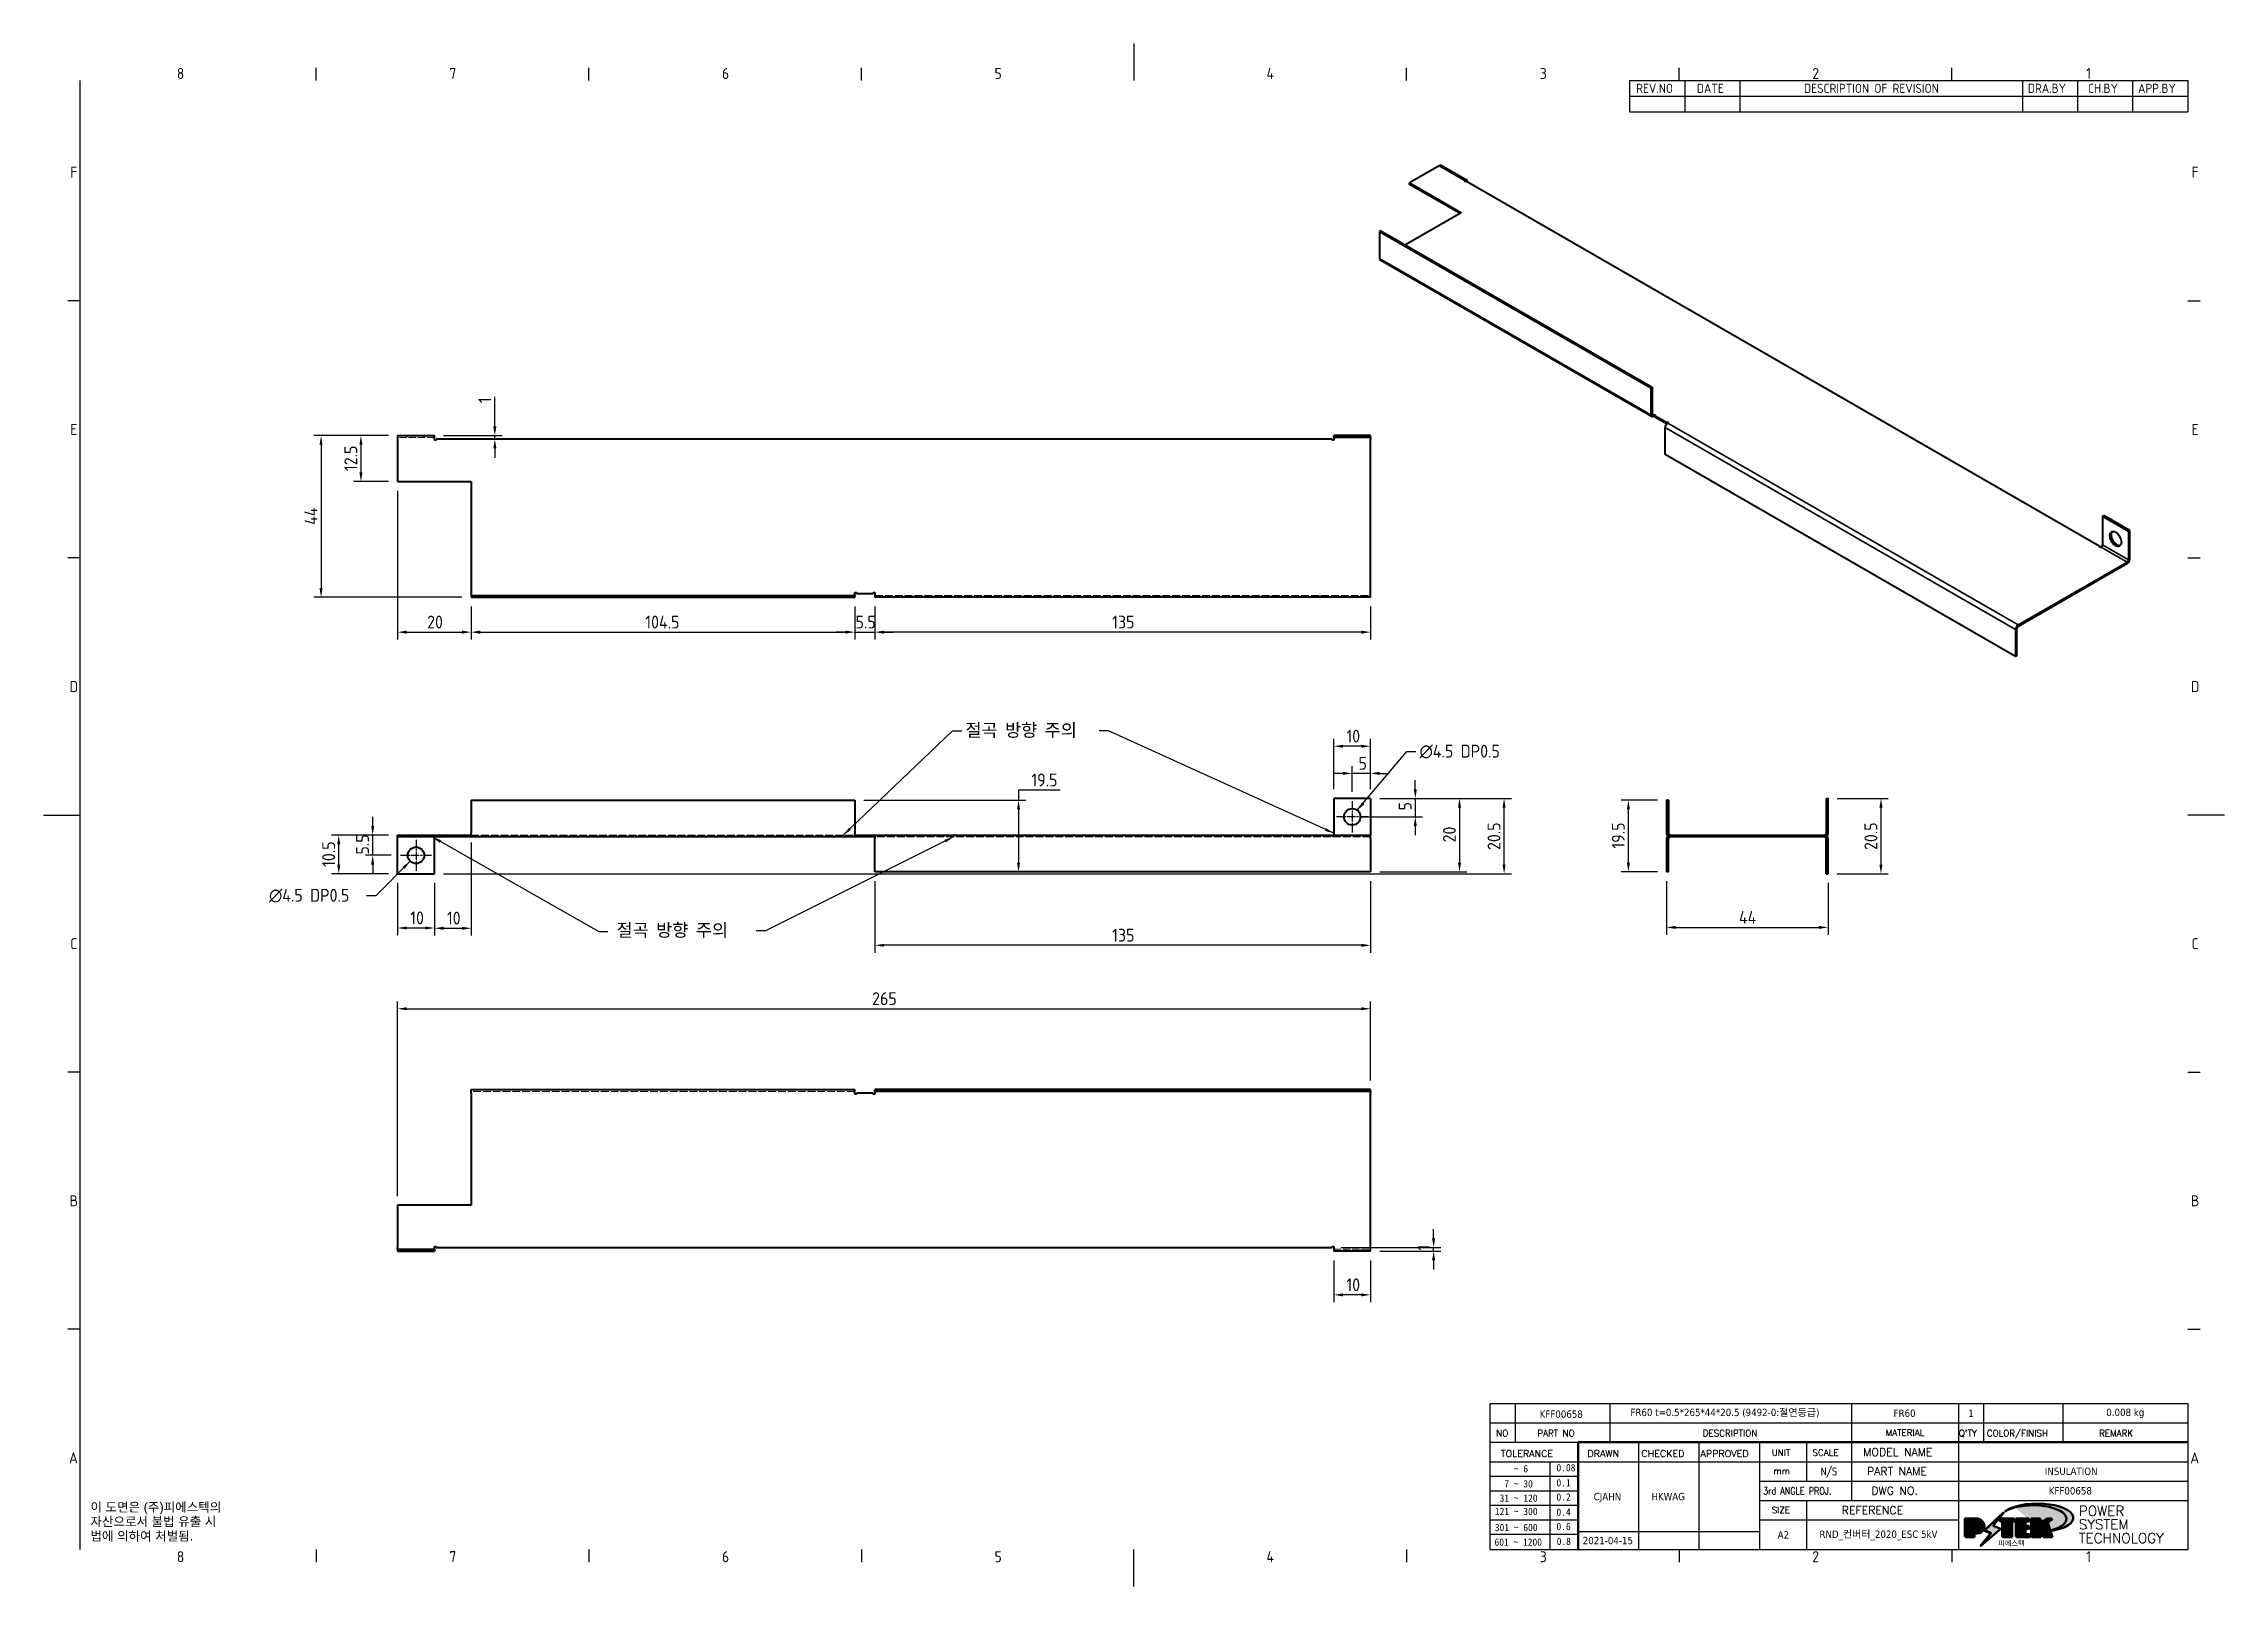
# Model space of a CAD drawing. Header units: millimetres. Extents: x 0 to 594, y 0 to 420.
import ezdxf
from ezdxf.enums import TextEntityAlignment as Align

# ---------------------------------------------------------------- set-up
doc = ezdxf.new("R2010")
doc.units = ezdxf.units.MM
doc.linetypes.add('CHAIN', pattern=[0.3543, 0.2362, -0.0295, 0.0591, -0.0295])
doc.linetypes.add('DASHED', pattern=[0.2067, 0.1654, -0.0413])
doc.layers.get('0').update_dxf_attribs({"color": 3, "lineweight": 25})
for name, color, linetype, lineweight in [('가려진 것(ISO)', 2, 'DASHED', 18), ('가시적인 것(ISO)', 3, 'Continuous', 40), ('가시적인 좁은 것(ISO)', 3, 'Continuous', 35), ('경계(ISO)', 7, 'Continuous', 25), ('기호(ISO)', 5, 'Continuous', 25), ('제목(ISO)', 5, 'Continuous', 50), ('중심 표식(ISO)', 1, 'Continuous', 25), ('치수(ISO)', 2, 'Continuous', 25), ('해치(ISO)', 7, 'Continuous', 18)]:
    doc.layers.add(name, color=color, linetype=linetype, lineweight=lineweight)
doc.styles.add('HAN_291', font='')
doc.styles.add('HAN_370', font='', dxfattribs={"width": 2})
doc.styles.add('ISO ProportionalPSTEK', font='isocp.shx')
doc.styles.add('RC_284', font='ROMANC.shx')
doc.styles.add('RC_287', font='ROMANC.shx')
doc.styles.add('RC_292', font='ROMANC.shx')
doc.styles.add('ROMANT_294', font='romant.shx')
doc.styles.add('문자 텍스트_PSTEK_POSCO', font='isocp.shx')
doc.styles.add('치수 텍스트_PSTEK_POSCO', font='isocp.shx')
doc.styles.add('텍스트 스타일198', font='tahoma.ttf')
doc.styles.add('텍스트 스타일333', font='ROMANC.shx', dxfattribs={"width": 0.8})
doc.styles.get('HAN_291').set_extended_font_data('GulimChe')
doc.styles.get('HAN_370').set_extended_font_data('GulimChe')
doc.dimstyles.new('치수_PSTEK_POSCO', dxfattribs={"dimtxt": 3.5, "dimasz": 2.5, "dimexe": 2, "dimexo": 2.5, "dimgap": 1, "dimtad": 1, "dimrnd": 1e-08, "dimdsep": 46, "dimtxsty": '치수 텍스트_PSTEK_POSCO', "dimcen": 0.09, "dimdle": 10, "dimclrd": 7, "dimclre": 7, "dimclrt": 2, "dimadec": 1, "dimazin": 2, "dimtfac": 1, "dimtmove": 0, "dimatfit": 3, "dimfxl": 0, "dimtolj": 1, "dimlwd": -1, "dimlwe": -1, "dimarcsym": 0})
doc.dimstyles.new('치수_PSTEK_POSCO$7', dxfattribs={"dimtxt": 3.5, "dimasz": 2.5, "dimexe": 2, "dimexo": 2.5, "dimgap": 1, "dimtad": 1, "dimrnd": 1e-08, "dimdsep": 46, "dimtxsty": '치수 텍스트_PSTEK_POSCO', "dimcen": 0.09, "dimdle": 10, "dimclrd": 7, "dimclre": 7, "dimclrt": 2, "dimadec": 1, "dimazin": 2, "dimtfac": 1, "dimtmove": 0, "dimatfit": 3, "dimfxl": 0, "dimtolj": 1, "dimlwd": -1, "dimlwe": -1, "dimarcsym": 0})

msp = doc.modelspace()

# ---------------------------------------------------------------- texts
at = {"layer": '기호(ISO)', "color": 2, "char_height": 3.5, "width": 37.08164, "attachment_point": 4, "style": '치수 텍스트_PSTEK_POSCO'}
for insert in [(251.081, 232.913), (156.046, 178.48)]:
    msp.add_mtext('{\\fISOCP|b0|i0;\\H3.5000;절곡 방향 주의 }', dxfattribs=dict(at, insert=insert))
at = {"layer": '기호(ISO)', "color": 2, "char_height": 3.5, "attachment_point": 4, "style": '치수 텍스트_PSTEK_POSCO'}
for s, insert in [('{\\fISOCP|b0|i0;\\H3.5000; }', (284.961, 232.913)), ('{\\fISOCP|b0|i0;\\H3.5000;  }', (154.712, 178.305))]:
    msp.add_mtext(s, dxfattribs=dict(at, insert=insert))
at = {"layer": '기호(ISO)', "color": 2, "attachment_point": 4}
for s, insert, char_height, width, line_spacing_factor, style in [('{\\fAIGDT|b0|i0;\\H3.5000;n\\fisocp|b0|i0;\\H3.5000;4.5 DP0.5}', (374.776, 227.259), 3.5, 25.56757, 0.6125, '치수 텍스트_PSTEK_POSCO'), ('{\\fAIGDT|b0|i0;\\H3.5000;n\\fisocp|b0|i0;\\H3.5000;4.5 DP0.5}', (61.388, 188.02), 3.5, 25.56757, 0.6125, '치수 텍스트_PSTEK_POSCO'), ('{\\fArial|b0|i0;\\H2.5000;이 도면은 (주)피에스텍의\\P자산으로서 불법 유출 시 \\P법에 의하여 처벌됨.}', (12.755, 17.515), 2.5, 39.3061, 0.944221, '문자 텍스트_PSTEK_POSCO')]:
    msp.add_mtext(s, dxfattribs=dict(at, insert=insert, char_height=char_height, width=width, line_spacing_factor=line_spacing_factor, style=style))

# ---------------------------------------------------------------- blocks, each defined once
blk = doc.blocks.new('경계 Default Border')
at = {"layer": '경계(ISO)'}
for p, q in [((74.25, 410), (74.25, 413.4)), ((148.5, 410), (148.5, 413.4)), ((222.75, 410), (222.75, 413.4)), ((371.25, 410), (371.25, 413.4)), ((445.5, 410), (445.5, 413.4)), ((519.75, 410), (519.75, 413.4)), ((10, 350), (6.6, 350)), ((584, 350), (587.4, 350)), ((10, 280), (6.6, 280)), ((584, 280), (587.4, 280)), ((10, 140), (6.6, 140)), ((584, 140), (587.4, 140)), ((10, 70), (6.6, 70)), ((584, 70), (587.4, 70)), ((74.25, 10), (74.25, 6.6)), ((148.5, 10), (148.5, 6.6)), ((222.75, 10), (222.75, 6.6)), ((371.25, 10), (371.25, 6.6)), ((445.5, 10), (445.5, 6.6)), ((519.75, 10), (519.75, 6.6))]:
    blk.add_line(p, q, dxfattribs=at)
at = {"layer": '경계(ISO)', "flags": 128}
for points in [[(297, 420), (297, 410)], [(10, 10), (10, 410)], [(0, 210), (10, 210)], [(594, 210), (584, 210)], [(297, 0), (297, 10)]]:
    blk.add_lwpolyline(points, dxfattribs=at)
at = {"layer": '경계(ISO)', "color": 2, "char_height": 3, "attachment_point": 7, "style": '문자 텍스트_PSTEK_POSCO'}
for s, insert in [('8', (36.27, 410.37)), ('7', (110.52, 410.39)), ('6', (184.77, 410.37)), ('5', (259.02, 410.37)), ('4', (333.1, 410.4)), ('3', (407.54, 410.37)), ('2', (481.75, 410.37)), ('1', (556.36, 410.4)), ('F', (7.24, 383.5)), ('F', (585.04, 383.5)), ('E', (7.24, 313.47)), ('E', (585.04, 313.47)), ('D', (7.08, 243.47)), ('D', (584.88, 243.47)), ('C', (7.24, 173.47)), ('C', (585.04, 173.47)), ('B', (7.08, 103.47)), ('B', (584.88, 103.47)), ('A', (6.91, 33.49)), ('A', (584.71, 33.49)), ('8', (36.27, 6.57)), ('7', (110.52, 6.59)), ('6', (184.77, 6.57)), ('5', (259.02, 6.57)), ('4', (333.1, 6.6)), ('3', (407.54, 6.57)), ('2', (481.75, 6.57)), ('1', (556.36, 6.6))]:
    blk.add_mtext(s, dxfattribs=dict(at, insert=insert))
blk = doc.blocks.new('제목 블록 PSTEK')
h = blk.add_hatch(color=1)
edge = h.paths.add_edge_path(flags=0)
edge.add_line((314.22, 19.61), (314.22, 17))
edge.add_line((314.22, 17), (314.35, 17))
edge.add_arc((314.35, 17.65), 0.651, 270, 360)
edge.add_line((315, 17.65), (315, 18.96))
edge.add_arc((314.35, 18.96), 0.651, 0, 90)
edge.add_line((314.35, 19.61), (314.22, 19.61))
edge = h.paths.add_edge_path()
edge.add_arc((314.98, 18.29), 1.97, 270, 450)
edge.add_line((314.98, 20.26), (311.77, 20.26))
edge.add_line((311.77, 20.26), (311.77, 15.34))
edge.add_line((311.77, 15.34), (314.22, 15.34))
edge.add_line((314.22, 15.34), (314.22, 16.32))
edge.add_line((314.22, 16.32), (314.98, 16.32))
h = blk.add_hatch(color=252)
edge = h.paths.add_edge_path()
edge.add_arc((314.98, 18.29), 1.97, 270, 406.82787)
edge.add_arc((315.16, 18.14), 1.97, -90, 53.56098, ccw=False)
edge.add_line((315.16, 16.17), (314.4, 16.17))
edge.add_line((314.4, 16.17), (314.4, 15.19))
edge.add_line((314.4, 15.19), (311.94, 15.19))
edge.add_line((311.94, 15.19), (311.94, 15.34))
edge.add_line((311.94, 15.34), (314.22, 15.34))
edge.add_line((314.22, 15.34), (314.22, 16.32))
edge.add_line((314.22, 16.32), (314.98, 16.32))
h = blk.add_hatch(color=252)
edge = h.paths.add_edge_path()
edge.add_line((314.4, 19.46), (314.53, 19.46))
edge.add_arc((314.53, 18.81), 0.651, 60.41893, 90, ccw=False)
edge.add_arc((314.35, 18.96), 0.651, 39.96992, 90)
edge.add_line((314.35, 19.61), (314.22, 19.61))
edge.add_line((314.22, 19.61), (314.22, 17))
edge.add_line((314.22, 17), (314.35, 17))
edge.add_arc((314.35, 17.65), 0.651, 270, 274.69308)
edge.add_line((314.4, 17), (314.4, 19.46))
for color, points in [(252, [(317.22, 17.06), (322.03, 21.63), (322.28, 21.94), (317.05, 16.98), (318.75, 16.19), (316, 12.72), (316.34, 13), (318.92, 16.27)]), (5, [(321.62, 17.42), (319.53, 18.25), (322.45, 22.02), (317.22, 17.06), (318.92, 16.27), (316.17, 12.8)]), (1, [(324.48, 19.61), (325.24, 19.61), (325.24, 20.26), (321.23, 20.26), (321.23, 19.61), (321.98, 19.61), (321.98, 15.34), (324.48, 15.34)]), (252, [(321.98, 19.61), (321.4, 19.61), (321.4, 19.46), (321.98, 19.46)]), (252, [(324.66, 19.46), (325.42, 19.46), (325.42, 20.11), (325.24, 20.11), (325.24, 19.61), (324.48, 19.61), (324.48, 15.34), (322.16, 15.34), (322.16, 15.19), (324.66, 15.19)]), (1, [(329.23, 20.26), (325.66, 20.26), (325.66, 15.34), (329.36, 15.34), (329.36, 15.99), (328.11, 15.99), (328.11, 17.56), (329.23, 17.56), (329.23, 18.26), (328.11, 18.26), (328.11, 19.61), (329.23, 19.61)]), (252, [(328.29, 19.46), (329.41, 19.46), (329.41, 20.11), (329.23, 20.11), (329.23, 19.61), (328.11, 19.61), (328.11, 18.26), (328.29, 18.26)]), (252, [(328.29, 17.42), (329.41, 17.42), (329.41, 18.11), (329.23, 18.11), (329.23, 17.56), (328.11, 17.56), (328.11, 15.99), (328.29, 15.99)]), (1, [(332.33, 20.26), (329.86, 20.26), (329.86, 15.34), (332.33, 15.34), (332.33, 17.43), (333.07, 15.34), (335.49, 15.34), (334.25, 19.31), (335.44, 20.26), (334.31, 20.26), (332.33, 19)]), (252, [(332.51, 20.11), (332.33, 20.11), (332.33, 19), (332.51, 19.11)]), (252, [(335.62, 20.11), (335.25, 20.11), (334.25, 19.31), (335.49, 15.34), (333.2, 15.34), (333.25, 15.19), (335.66, 15.19), (334.43, 19.16)]), (252, [(329.54, 15.85), (329.36, 15.85), (329.36, 15.34), (325.83, 15.34), (325.83, 15.19), (329.54, 15.19)]), (252, [(332.51, 16.93), (332.33, 17.43), (332.33, 15.34), (330.04, 15.34), (330.04, 15.19), (332.51, 15.19)])]:
    blk.add_hatch(color=color).paths.add_polyline_path(points)
at = {"layer": '해치(ISO)'}
h = blk.add_hatch(color=140, dxfattribs=at)
edge = h.paths.add_edge_path()
edge.add_ellipse((330.37, 20.16), major_axis=(9.1, 0), ratio=0.40699, start_angle=301.30985, end_angle=507.74369)
edge.add_ellipse((331.53, 20.46), major_axis=(-9.82, 0), ratio=0.39426, start_angle=111.51207, end_angle=334.47025, ccw=False)
edge.add_line((335.14, 16.86), (335.1, 16.99))
at = {"color": 180}
for p, q in [((182.48, 11.79), (182.48, 51.57)), ((182.48, 51.57), (372.48, 51.57)), ((189.27, 51.57), (189.27, 41.01)), ((215.22, 41.01), (215.22, 51.57)), ((280.88, 51.57), (280.88, 41.01)), ((310.09, 51.57), (310.09, 41.01)), ((316.9, 51.57), (316.9, 41.01)), ((338.46, 51.57), (338.46, 41.01)), ((372.48, 51.57), (372.48, 11.79)), ((182.48, 46.29), (372.48, 46.29)), ((182.48, 41.01), (206.45, 41.01)), ((182.48, 35.73), (206.45, 35.73)), ((198.86, 12.03), (198.86, 35.73)), ((206.45, 35.73), (372.48, 35.73)), ((222.94, 11.79), (222.94, 41.01)), ((239.43, 11.79), (239.43, 41.01)), ((255.92, 11.79), (255.92, 41.01)), ((268.69, 41.01), (268.69, 30.45)), ((280.88, 41.01), (280.88, 25.17)), ((310.09, 41.01), (310.09, 11.79)), ((182.48, 31.78), (206.45, 31.78)), ((255.92, 30.45), (372.48, 30.45)), ((182.48, 27.83), (206.45, 27.83)), ((182.48, 23.88), (206.45, 23.88)), ((255.92, 25.17), (372.48, 25.17)), ((268.69, 25.17), (268.69, 11.79)), ((182.48, 19.93), (206.45, 19.93)), ((255.92, 19.89), (310.09, 19.89)), ((182.48, 15.98), (206.45, 15.98)), ((206.45, 16.74), (255.92, 16.74)), ((182.48, 11.79), (372.48, 11.79))]:
    blk.add_line(p, q, dxfattribs=at)
at = {"color": 7, "lineweight": 50}
for p, q in [((206.45, 11.79), (206.45, 41.01)), ((206.45, 41.01), (372.48, 41.01))]:
    blk.add_line(p, q, dxfattribs=at)
at = {"color": 7}
for p, q in [((314.98, 20.26), (311.77, 20.26)), ((311.77, 20.26), (311.77, 15.34)), ((314.98, 20.26), (311.77, 20.26)), ((311.77, 20.26), (311.77, 15.34)), ((314.22, 17), (314.22, 19.61)), ((314.22, 19.61), (314.35, 19.61)), ((314.35, 19.61), (314.22, 19.61)), ((314.22, 19.61), (314.22, 17)), ((314.22, 17), (314.22, 19.61)), ((314.22, 19.61), (314.35, 19.61)), ((314.4, 19.46), (314.53, 19.46)), ((314.4, 17), (314.4, 19.46)), ((315, 18.96), (315, 17.65)), ((315, 18.96), (315, 17.65)), ((322.28, 21.94), (317.05, 16.98)), ((322.45, 22.02), (317.22, 17.06)), ((317.22, 17.06), (322.03, 21.63)), ((319.53, 18.25), (322.45, 22.02)), ((321.62, 17.42), (319.53, 18.25)), ((325.24, 20.26), (321.23, 20.26)), ((321.23, 20.26), (321.23, 19.61)), ((325.24, 20.26), (321.23, 20.26)), ((321.23, 20.26), (321.23, 19.61)), ((321.23, 19.61), (321.98, 19.61)), ((321.23, 19.61), (321.98, 19.61)), ((321.4, 19.61), (321.4, 19.46)), ((321.98, 19.61), (321.4, 19.61)), ((321.4, 19.46), (321.98, 19.46)), ((321.98, 19.61), (321.98, 15.34)), ((321.98, 19.46), (321.98, 19.61)), ((321.98, 19.61), (321.98, 15.34)), ((322.03, 21.63), (322.28, 21.94)), ((324.48, 19.61), (325.24, 19.61)), ((324.48, 15.34), (324.48, 19.61)), ((325.24, 19.61), (324.48, 19.61)), ((324.48, 19.61), (324.48, 15.34)), ((324.48, 19.61), (325.24, 19.61)), ((324.48, 15.34), (324.48, 19.61)), ((324.66, 19.46), (325.42, 19.46)), ((324.66, 15.19), (324.66, 19.46)), ((325.24, 19.61), (325.24, 20.26)), ((325.24, 19.61), (325.24, 20.26)), ((325.42, 20.11), (325.24, 20.11)), ((325.24, 20.11), (325.24, 19.61)), ((325.42, 19.46), (325.42, 20.11)), ((329.23, 20.26), (325.66, 20.26)), ((325.66, 20.26), (325.66, 15.34)), ((325.66, 20.26), (325.66, 15.34)), ((329.23, 20.26), (325.66, 20.26)), ((328.11, 18.26), (328.11, 19.61)), ((328.11, 19.61), (329.23, 19.61)), ((329.23, 19.61), (328.11, 19.61)), ((328.11, 19.61), (328.11, 18.26)), ((328.11, 18.26), (328.11, 19.61)), ((328.11, 19.61), (329.23, 19.61)), ((329.23, 18.26), (328.11, 18.26)), ((328.11, 18.26), (328.29, 18.26)), ((329.23, 18.26), (328.11, 18.26)), ((328.29, 18.26), (328.29, 19.46)), ((328.29, 19.46), (329.41, 19.46)), ((329.23, 19.61), (329.23, 20.26)), ((329.23, 19.61), (329.23, 20.26)), ((329.41, 20.11), (329.23, 20.11)), ((329.23, 20.11), (329.23, 19.61)), ((329.23, 17.56), (329.23, 18.26)), ((329.23, 17.56), (329.23, 18.26)), ((329.41, 18.11), (329.23, 18.11)), ((329.23, 18.11), (329.23, 17.56)), ((329.41, 19.46), (329.41, 20.11)), ((329.41, 17.42), (329.41, 18.11)), ((332.33, 20.26), (329.86, 20.26)), ((329.86, 20.26), (329.86, 15.34)), ((329.86, 20.26), (329.86, 15.34)), ((332.33, 20.26), (329.86, 20.26)), ((334.31, 20.26), (332.33, 19)), ((332.33, 19), (332.33, 20.26)), ((334.31, 20.26), (332.33, 19)), ((332.33, 19), (332.33, 20.26)), ((332.51, 20.11), (332.33, 20.11)), ((332.33, 20.11), (332.33, 19)), ((332.33, 19), (332.51, 19.11)), ((332.51, 19.11), (332.51, 20.11)), ((334.25, 19.31), (335.44, 20.26)), ((334.25, 19.31), (335.44, 20.26)), ((335.25, 20.11), (334.25, 19.31)), ((335.49, 15.34), (334.25, 19.31)), ((334.25, 19.31), (335.49, 15.34)), ((335.49, 15.34), (334.25, 19.31)), ((335.44, 20.26), (334.31, 20.26)), ((335.44, 20.26), (334.31, 20.26)), ((334.43, 19.16), (335.62, 20.11)), ((335.66, 15.19), (334.43, 19.16)), ((335.62, 20.11), (335.25, 20.11)), ((311.77, 15.34), (314.22, 15.34)), ((311.77, 15.34), (314.22, 15.34)), ((314.22, 15.34), (311.94, 15.34)), ((311.94, 15.34), (311.94, 15.19)), ((311.94, 15.19), (314.4, 15.19)), ((314.35, 17), (314.22, 17)), ((314.22, 17), (314.35, 17)), ((314.35, 17), (314.22, 17)), ((314.22, 16.32), (314.98, 16.32)), ((314.22, 15.34), (314.22, 16.32)), ((314.98, 16.32), (314.22, 16.32)), ((314.22, 16.32), (314.22, 15.34)), ((314.22, 16.32), (314.98, 16.32)), ((314.22, 15.34), (314.22, 16.32)), ((314.4, 16.17), (315.16, 16.17)), ((314.4, 15.19), (314.4, 16.17)), ((318.75, 16.19), (316, 12.72)), ((316, 12.72), (316.34, 13)), ((316.17, 12.8), (321.62, 17.42)), ((318.92, 16.27), (316.17, 12.8)), ((316.34, 13), (318.92, 16.27)), ((317.05, 16.98), (318.75, 16.19)), ((318.92, 16.27), (317.22, 17.06)), ((317.22, 17.06), (318.92, 16.27)), ((321.98, 15.34), (324.48, 15.34)), ((321.98, 15.34), (324.48, 15.34)), ((324.48, 15.34), (322.16, 15.34)), ((322.16, 15.34), (322.16, 15.19)), ((322.16, 15.19), (324.66, 15.19)), ((325.66, 15.34), (329.36, 15.34)), ((325.66, 15.34), (329.36, 15.34)), ((329.36, 15.34), (325.83, 15.34)), ((325.83, 15.34), (325.83, 15.19)), ((325.83, 15.19), (329.54, 15.19)), ((328.11, 17.56), (329.23, 17.56)), ((328.11, 15.99), (328.11, 17.56)), ((329.23, 17.56), (328.11, 17.56)), ((328.11, 17.56), (328.11, 15.99)), ((328.11, 17.56), (329.23, 17.56)), ((328.11, 15.99), (328.11, 17.56)), ((329.36, 15.99), (328.11, 15.99)), ((328.11, 15.99), (328.29, 15.99)), ((329.36, 15.99), (328.11, 15.99)), ((328.29, 15.99), (328.29, 17.42)), ((328.29, 17.42), (329.41, 17.42)), ((329.36, 15.34), (329.36, 15.99)), ((329.36, 15.34), (329.36, 15.99)), ((329.54, 15.85), (329.36, 15.85)), ((329.36, 15.85), (329.36, 15.34)), ((329.54, 15.19), (329.54, 15.85)), ((329.86, 15.34), (332.33, 15.34)), ((329.86, 15.34), (332.33, 15.34)), ((332.33, 15.34), (330.04, 15.34)), ((330.04, 15.34), (330.04, 15.19)), ((330.04, 15.19), (332.51, 15.19)), ((332.33, 17.43), (333.07, 15.34)), ((332.33, 15.34), (332.33, 17.43)), ((332.51, 16.93), (332.33, 17.43)), ((332.33, 17.43), (332.33, 15.34)), ((332.33, 17.43), (333.07, 15.34)), ((332.33, 15.34), (332.33, 17.43)), ((332.51, 15.19), (332.51, 16.93)), ((333.07, 15.34), (335.49, 15.34)), ((333.07, 15.34), (335.49, 15.34)), ((335.49, 15.34), (333.2, 15.34)), ((333.2, 15.34), (333.25, 15.19)), ((333.25, 15.19), (335.66, 15.19)), ((345.04, 17.5), (344.99, 17.69))]:
    blk.add_line(p, q, dxfattribs=at)
at = {"color": 1}
for p, q in [((314.98, 20.26), (311.77, 20.26)), ((311.77, 20.26), (311.77, 15.34)), ((314.22, 17), (314.22, 19.61)), ((314.22, 19.61), (314.35, 19.61)), ((315, 18.96), (315, 17.65)), ((325.24, 20.26), (321.23, 20.26)), ((321.23, 20.26), (321.23, 19.61)), ((321.23, 19.61), (321.98, 19.61)), ((321.98, 19.61), (321.98, 15.34)), ((324.48, 19.61), (325.24, 19.61)), ((324.48, 15.34), (324.48, 19.61)), ((325.24, 19.61), (325.24, 20.26)), ((329.23, 20.26), (325.66, 20.26)), ((325.66, 20.26), (325.66, 15.34)), ((328.11, 18.26), (328.11, 19.61)), ((328.11, 19.61), (329.23, 19.61)), ((329.23, 18.26), (328.11, 18.26)), ((329.23, 19.61), (329.23, 20.26)), ((329.23, 17.56), (329.23, 18.26)), ((332.33, 20.26), (329.86, 20.26)), ((329.86, 20.26), (329.86, 15.34)), ((334.31, 20.26), (332.33, 19)), ((332.33, 19), (332.33, 20.26)), ((334.25, 19.31), (335.44, 20.26)), ((335.49, 15.34), (334.25, 19.31)), ((335.44, 20.26), (334.31, 20.26)), ((311.77, 15.34), (314.22, 15.34)), ((314.35, 17), (314.22, 17)), ((314.22, 16.32), (314.98, 16.32)), ((314.22, 15.34), (314.22, 16.32)), ((321.98, 15.34), (324.48, 15.34)), ((325.66, 15.34), (329.36, 15.34)), ((328.11, 17.56), (329.23, 17.56)), ((328.11, 15.99), (328.11, 17.56)), ((329.36, 15.99), (328.11, 15.99)), ((329.36, 15.34), (329.36, 15.99)), ((329.86, 15.34), (332.33, 15.34)), ((332.33, 17.43), (333.07, 15.34)), ((332.33, 15.34), (332.33, 17.43)), ((333.07, 15.34), (335.49, 15.34))]:
    blk.add_line(p, q, dxfattribs=at)
at = {"color": 5}
for p, q in [((322.45, 22.02), (317.22, 17.06)), ((319.53, 18.25), (322.45, 22.02)), ((321.62, 17.42), (319.53, 18.25)), ((316.17, 12.8), (321.62, 17.42)), ((318.92, 16.27), (316.17, 12.8)), ((317.22, 17.06), (318.92, 16.27))]:
    blk.add_line(p, q, dxfattribs=at)
at = {"color": 7}
for centre, radius, start, end in [((314.35, 18.96), 0.651, 0, 90), ((314.35, 18.96), 0.651, 39.96992, 90), ((314.35, 18.96), 0.651, 0, 90), ((314.53, 18.81), 0.651, 60.41893, 90), ((314.98, 18.29), 1.97, 270, 90), ((314.98, 18.29), 1.97, 270, 90), ((314.98, 18.29), 1.97, 270, 46.82787), ((315.16, 18.14), 1.97, 270, 53.56098), ((314.35, 17.65), 0.651, 270, 0), ((314.35, 17.65), 0.651, 270, 0), ((314.35, 17.65), 0.651, 270, 274.69308)]:
    blk.add_arc(centre, radius, start, end, dxfattribs=at)
at = {"color": 1}
for centre, radius, start, end in [((314.35, 18.96), 0.651, 0, 90), ((314.98, 18.29), 1.97, 270, 90), ((314.35, 17.65), 0.651, 270, 0)]:
    blk.add_arc(centre, radius, start, end, dxfattribs=at)
at = {"layer": '제목(ISO)', "lineweight": 18}
blk.add_line((182.48, 35.73), (182.48, 11.79), dxfattribs=at)
at = {"layer": '제목(ISO)'}
for p, q in [((314.98, 20.26), (311.77, 20.26)), ((311.77, 20.26), (311.77, 15.34)), ((314.22, 17), (314.22, 19.61)), ((314.22, 19.61), (314.35, 19.61)), ((314.35, 19.61), (314.22, 19.61)), ((314.22, 19.61), (314.22, 17)), ((314.4, 19.46), (314.53, 19.46)), ((314.4, 17), (314.4, 19.46)), ((315, 18.96), (315, 17.65)), ((322.28, 21.94), (317.05, 16.98)), ((322.45, 22.02), (317.22, 17.06)), ((317.22, 17.06), (322.03, 21.63)), ((319.53, 18.25), (322.45, 22.02)), ((321.62, 17.42), (319.53, 18.25)), ((325.24, 20.26), (321.23, 20.26)), ((321.23, 20.26), (321.23, 19.61)), ((321.23, 19.61), (321.98, 19.61)), ((321.98, 19.61), (321.4, 19.61)), ((321.4, 19.61), (321.4, 19.46)), ((321.4, 19.46), (321.98, 19.46)), ((321.98, 19.61), (321.98, 15.34)), ((321.98, 19.46), (321.98, 19.61)), ((322.03, 21.63), (322.28, 21.94)), ((324.48, 19.61), (325.24, 19.61)), ((324.48, 15.34), (324.48, 19.61)), ((325.24, 19.61), (324.48, 19.61)), ((324.48, 19.61), (324.48, 15.34)), ((324.66, 19.46), (325.42, 19.46)), ((324.66, 15.19), (324.66, 19.46)), ((325.24, 19.61), (325.24, 20.26)), ((325.42, 20.11), (325.24, 20.11)), ((325.24, 20.11), (325.24, 19.61)), ((325.42, 19.46), (325.42, 20.11)), ((329.23, 20.26), (325.66, 20.26)), ((325.66, 20.26), (325.66, 15.34)), ((328.11, 18.26), (328.11, 19.61)), ((328.11, 19.61), (329.23, 19.61)), ((329.23, 19.61), (328.11, 19.61)), ((328.11, 19.61), (328.11, 18.26)), ((329.23, 18.26), (328.11, 18.26)), ((328.11, 18.26), (328.29, 18.26)), ((328.29, 19.46), (329.41, 19.46)), ((328.29, 18.26), (328.29, 19.46)), ((329.23, 19.61), (329.23, 20.26)), ((329.41, 20.11), (329.23, 20.11)), ((329.23, 20.11), (329.23, 19.61)), ((329.23, 17.56), (329.23, 18.26)), ((329.41, 18.11), (329.23, 18.11)), ((329.23, 18.11), (329.23, 17.56)), ((329.41, 19.46), (329.41, 20.11)), ((329.41, 17.42), (329.41, 18.11)), ((332.33, 20.26), (329.86, 20.26)), ((329.86, 20.26), (329.86, 15.34)), ((334.31, 20.26), (332.33, 19)), ((332.33, 19), (332.33, 20.26)), ((332.51, 20.11), (332.33, 20.11)), ((332.33, 20.11), (332.33, 19)), ((332.33, 19), (332.51, 19.11)), ((332.51, 19.11), (332.51, 20.11)), ((334.25, 19.31), (335.44, 20.26)), ((335.25, 20.11), (334.25, 19.31)), ((335.49, 15.34), (334.25, 19.31)), ((334.25, 19.31), (335.49, 15.34)), ((335.44, 20.26), (334.31, 20.26)), ((334.43, 19.16), (335.62, 20.11)), ((335.66, 15.19), (334.43, 19.16)), ((335.62, 20.11), (335.25, 20.11)), ((311.77, 15.34), (314.22, 15.34)), ((314.22, 15.34), (311.94, 15.34)), ((311.94, 15.34), (311.94, 15.19)), ((311.94, 15.19), (314.4, 15.19)), ((314.35, 17), (314.22, 17)), ((314.22, 17), (314.35, 17)), ((314.22, 15.34), (314.22, 16.32)), ((314.22, 16.32), (314.98, 16.32)), ((314.98, 16.32), (314.22, 16.32)), ((314.22, 16.32), (314.22, 15.34)), ((314.4, 15.19), (314.4, 16.17)), ((314.4, 16.17), (315.16, 16.17)), ((318.75, 16.19), (316, 12.72)), ((316, 12.72), (316.34, 13)), ((316.17, 12.8), (321.62, 17.42)), ((318.92, 16.27), (316.17, 12.8)), ((316.34, 13), (318.92, 16.27)), ((317.05, 16.98), (318.75, 16.19)), ((317.22, 17.06), (318.92, 16.27)), ((318.92, 16.27), (317.22, 17.06)), ((321.98, 15.34), (324.48, 15.34)), ((324.48, 15.34), (322.16, 15.34)), ((322.16, 15.34), (322.16, 15.19)), ((322.16, 15.19), (324.66, 15.19)), ((325.66, 15.34), (329.36, 15.34)), ((329.36, 15.34), (325.83, 15.34)), ((325.83, 15.34), (325.83, 15.19)), ((325.83, 15.19), (329.54, 15.19)), ((328.11, 15.99), (328.11, 17.56)), ((328.11, 17.56), (329.23, 17.56)), ((329.23, 17.56), (328.11, 17.56)), ((328.11, 17.56), (328.11, 15.99)), ((329.36, 15.99), (328.11, 15.99)), ((328.11, 15.99), (328.29, 15.99)), ((328.29, 17.42), (329.41, 17.42)), ((328.29, 15.99), (328.29, 17.42)), ((329.36, 15.34), (329.36, 15.99)), ((329.54, 15.85), (329.36, 15.85)), ((329.36, 15.85), (329.36, 15.34)), ((329.54, 15.19), (329.54, 15.85)), ((329.86, 15.34), (332.33, 15.34)), ((332.33, 15.34), (330.04, 15.34)), ((330.04, 15.34), (330.04, 15.19)), ((330.04, 15.19), (332.51, 15.19)), ((332.33, 15.34), (332.33, 17.43)), ((332.33, 17.43), (333.07, 15.34)), ((332.51, 16.93), (332.33, 17.43)), ((332.33, 17.43), (332.33, 15.34)), ((332.51, 15.19), (332.51, 16.93)), ((333.07, 15.34), (335.49, 15.34)), ((335.49, 15.34), (333.2, 15.34)), ((333.2, 15.34), (333.25, 15.19)), ((333.25, 15.19), (335.66, 15.19))]:
    blk.add_line(p, q, dxfattribs=at)
at = {"layer": '제목(ISO)', "color": 4}
blk.add_line((335.14, 16.86), (335.1, 16.99), dxfattribs=at)
at = {"layer": '제목(ISO)'}
for centre, radius, start, end in [((314.35, 18.96), 0.651, 0, 90), ((314.35, 18.96), 0.651, 39.96992, 90), ((314.53, 18.81), 0.651, 60.41893, 90), ((314.98, 18.29), 1.97, 46.82787, 90), ((314.98, 18.29), 1.97, 270, 46.82787), ((314.98, 18.29), 1.97, 270, 46.82787), ((315.16, 18.14), 1.97, 270, 53.56098), ((314.35, 17.65), 0.651, 270, 0), ((314.35, 17.65), 0.651, 270, 274.69308)]:
    blk.add_arc(centre, radius, start, end, dxfattribs=at)
at = {"layer": '제목(ISO)', "color": 4}
for centre, major_axis, ratio, start_param, end_param in [((331.53, 20.46), (9.82, 0), 0.39426, 5.087845, 8.9792), ((330.37, 20.16), (9.1, 0), 0.40699, 5.258849, 8.861799)]:
    blk.add_ellipse(centre, major_axis=major_axis, ratio=ratio, start_param=start_param, end_param=end_param, dxfattribs=at)
at = {"color": 2}
for s, height, style, p in [('NO', 1.742, 'RC_284', (184.14, 42.62)), ('PART NO', 1.742, 'RC_284', (195.34, 42.62)), ('DESCRIPTION', 1.7424, 'RC_284', (240.4, 42.62)), ("Q'TY", 1.742, 'RC_284', (310.14, 42.62)), ('COLOR/FINISH', 1.7424, 'RC_284', (317.77, 42.62)), ('REMARK', 1.742, 'RC_284', (348.35, 42.62)), (' TOLERANCE', 1.9, 'RC_287', (184.09, 37.01)), ('DRAWN', 1.9, 'RC_287', (208.98, 37.01)), ('CHECKED', 1.9, 'RC_287', (223.69, 37.01)), ('APPROVED', 1.9, 'RC_287', (239.78, 37.01)), ('UNIT', 1.742, 'RC_284', (259.17, 37.34)), ('SCALE', 1.742, 'RC_284', (270.29, 37.34)), ('MODEL NAME', 2.178, 'RC_292', (284.1, 37.25)), ('  7 ~ 30', 2, 'HAN_291', (183.77, 28.71)), ('    ~ 6', 2, 'HAN_291', (183.77, 32.82)), ('0.08', 2, 'HAN_291', (200.55, 33.1)), ('0.1', 2, 'HAN_291', (200.55, 28.99)), ('mm', 1.742, 'RC_284', (259.65, 32.35)), ('PART NAME', 2.178, 'RC_292', (285.14, 32.03)), (' 31 ~ 120', 2, 'HAN_291', (183.77, 24.83)), ('0.2', 2, 'HAN_291', (200.55, 25.11)), (' DWG NO.', 2.178, 'RC_292', (284.81, 26.75)), ('301 ~ 600', 2, 'HAN_291', (183.77, 16.83)), ('121 ~ 300', 2, 'HAN_291', (183.77, 21.21)), ('0.4', 2, 'HAN_291', (200.55, 21)), ('0.6', 2, 'HAN_291', (200.55, 17.12)), ('SIZE', 1.742, 'RC_284', (259.17, 21.69)), ('REFERENCE', 2.178, 'RC_292', (278.27, 21.43)), ('601 ~ 1200', 2, 'HAN_291', (183.68, 12.85)), ('0.8', 2, 'HAN_291', (200.61, 13.06))]:
    blk.add_text(s, height=height, dxfattribs=dict(at, style=style)).set_placement(p)
at = {"color": 2, "style": 'RC_284'}
blk.add_text('MATERIAL', height=1.742, dxfattribs=at).set_placement((295.48, 43.65), align=Align.MIDDLE_CENTER)
at = {"color": 7, "style": '텍스트 스타일333', "width": 0.8}
blk.add_text('N/S', height=2, dxfattribs=at).set_placement((274.78, 33.09), align=Align.MIDDLE_CENTER)
at = {"color": 2, "style": '텍스트 스타일333', "width": 0.8}
blk.add_text('3rd ANGLE PROJ.', height=2, dxfattribs=at).set_placement((256.84, 26.76))
at = {"color": 7, "style": 'ROMANT_294'}
for s, p in [('POWER', (342.83, 20.97)), ('SYSTEM', (342.83, 17.33)), ('TECHNOLOGY', (342.83, 13.57))]:
    blk.add_text(s, height=2.7, dxfattribs=at).set_placement(p)
at = {"color": 7, "insert": (320.85, 14.21), "char_height": 1.4, "attachment_point": 1, "line_spacing_factor": 0.332, "style": 'HAN_370'}
blk.add_mtext('\\fHY견고딕|b0|i0;\\H1.4000;피에스텍', dxfattribs=at)
at = {"layer": '제목(ISO)', "color": 7, "style": '텍스트 스타일198'}
for tag, p in [('부품_번호_001', (195.97, 47.68)), ('설명_001', (220.7, 48.15)), ('재질_001', (292.36, 47.93)), ("3._Q'TY_001", (312.71, 47.92)), ('질량\\P3;_001', (350.3, 48.16)), ('제목_001', (333.56, 32.12)), ('설계자_001', (210.68, 25.23)), ('점검자_001', (226.43, 25.23)), ('부품_번호_001', (334.63, 26.81)), ('작성_날짜_001', (207.69, 13.27)), ('시트_크기_001', (260.79, 14.82)), ('프로젝트_001', (272.17, 14.99))]:
    blk.add_attdef(tag, p, '', height=2, dxfattribs=at)
for tag, p in [('4._COLOR', (327.68, 48.93)), ('1._MODEL_NAME', (341.23, 38.37)), ('엔지니어링_승인자', (247.67, 26.23)), ('점검_날짜', (231.18, 14.27)), ('엔지니어링_승인_날짜', (247.67, 14.27))]:
    blk.add_attdef(tag, text='', height=2, dxfattribs=at).set_placement(p, align=Align.MIDDLE_CENTER)
blk = doc.blocks.new('리비전 내역')
at = {"layer": '기호(ISO)'}
for p, q in [((432, 410), (584, 410)), ((432, 410), (432, 405.72)), ((447, 410), (447, 405.72)), ((462, 410), (462, 405.72)), ((539, 410), (539, 405.72)), ((554, 410), (554, 405.72)), ((569, 410), (569, 405.72)), ((584, 410), (584, 405.72)), ((432, 405.72), (584, 405.72)), ((432, 405.72), (432, 401.44)), ((447, 405.72), (447, 401.44)), ((462, 405.72), (462, 401.44)), ((539, 405.72), (539, 401.44)), ((554, 405.72), (554, 401.44)), ((569, 405.72), (569, 401.44)), ((584, 405.72), (584, 401.44)), ((432, 401.44), (584, 401.44))]:
    blk.add_line(p, q, dxfattribs=at)
at = {"layer": '기호(ISO)', "color": 2, "char_height": 2.5, "attachment_point": 7, "style": 'ISO ProportionalPSTEK'}
for s, insert in [('REV.NO', (433.79, 406.58)), ('DATE', (450.31, 406.58)), ('DESCRIPTION OF REVISION', (479.51, 406.58)), ('DRA.BY', (540.48, 406.58)), ('CH.BY', (556.86, 406.58)), ('APP.BY', (570.48, 406.58))]:
    blk.add_mtext(s, dxfattribs=dict(at, insert=insert))
blk = doc.blocks.new('*D23')
at = {"layer": 'Defpoints', "color": 0}
for p in [(96.43, 313.28), (75.57, 269.28), (116.43, 269.28)]:
    blk.add_point(p, dxfattribs=at)
at = {"layer": '치수(ISO)', "color": 7}
for p, q in [((93.93, 313.28), (73.57, 313.28)), ((75.57, 310.78), (75.57, 271.78)), ((113.93, 269.28), (73.57, 269.28))]:
    blk.add_line(p, q, dxfattribs=at)
for points in [[(75.15, 310.78), (75.99, 310.78), (75.57, 313.28)], [(75.15, 271.78), (75.99, 271.78), (75.57, 269.28)]]:
    blk.add_solid(points, dxfattribs=at)
at = {"layer": '치수(ISO)', "color": 2, "insert": (72.82, 289.01), "char_height": 3.5, "attachment_point": 4, "rotation": 90, "style": '치수 텍스트_PSTEK_POSCO'}
blk.add_mtext('\\A1;44', dxfattribs=at)
blk = doc.blocks.new('*D24')
at = {"layer": 'Defpoints', "color": 0}
for p in [(106.43, 313.28), (122.91, 313.28), (126.01, 312.28)]:
    blk.add_point(p, dxfattribs=at)
at = {"layer": '치수(ISO)', "color": 7}
for p, q in [((122.91, 315.78), (122.91, 323.82)), ((108.93, 313.28), (124.91, 313.28)), ((122.91, 312.28), (122.91, 313.28)), ((122.91, 309.78), (122.91, 307.28))]:
    blk.add_line(p, q, dxfattribs=at)
for points in [[(122.49, 315.78), (123.33, 315.78), (122.91, 313.28)], [(122.49, 309.78), (123.33, 309.78), (122.91, 312.28)]]:
    blk.add_solid(points, dxfattribs=at)
at = {"layer": '치수(ISO)', "color": 2, "insert": (120.16, 322.12), "char_height": 3.5, "attachment_point": 4, "rotation": 90, "style": '치수 텍스트_PSTEK_POSCO'}
blk.add_mtext('\\A1;1', dxfattribs=at)
blk = doc.blocks.new('*D25')
at = {"layer": 'Defpoints', "color": 0}
for p in [(96.43, 313.28), (86.43, 300.78), (96.43, 300.78)]:
    blk.add_point(p, dxfattribs=at)
at = {"layer": '치수(ISO)', "color": 7}
for p, q in [((93.93, 313.28), (84.43, 313.28)), ((86.43, 310.78), (86.43, 303.28)), ((93.93, 300.78), (84.43, 300.78))]:
    blk.add_line(p, q, dxfattribs=at)
for points in [[(86.02, 310.78), (86.85, 310.78), (86.43, 313.28)], [(86.02, 303.28), (86.85, 303.28), (86.43, 300.78)]]:
    blk.add_solid(points, dxfattribs=at)
at = {"layer": '치수(ISO)', "color": 2, "insert": (83.68, 303.63), "char_height": 3.5, "attachment_point": 4, "rotation": 90, "style": '치수 텍스트_PSTEK_POSCO'}
blk.add_mtext('\\A1;12.5', dxfattribs=at)
blk = doc.blocks.new('*D26')
at = {"layer": 'Defpoints', "color": 0}
for p in [(96.43, 300.78), (116.43, 269.28), (116.43, 259.78)]:
    blk.add_point(p, dxfattribs=at)
at = {"layer": '치수(ISO)', "color": 7}
for p, q in [((96.43, 298.28), (96.43, 257.78)), ((116.43, 266.78), (116.43, 257.78)), ((98.93, 259.78), (113.93, 259.78))]:
    blk.add_line(p, q, dxfattribs=at)
for points in [[(98.93, 260.2), (98.93, 259.36), (96.43, 259.78)], [(113.93, 260.2), (113.93, 259.36), (116.43, 259.78)]]:
    blk.add_solid(points, dxfattribs=at)
at = {"layer": '치수(ISO)', "color": 2, "insert": (104.46, 262.53), "char_height": 3.5, "attachment_point": 4, "style": '치수 텍스트_PSTEK_POSCO'}
blk.add_mtext('\\A1;20', dxfattribs=at)
blk = doc.blocks.new('*D27')
at = {"layer": 'Defpoints', "color": 0}
for p in [(116.43, 269.28), (220.93, 269.28), (220.93, 259.78)]:
    blk.add_point(p, dxfattribs=at)
at = {"layer": '치수(ISO)', "color": 7}
for p, q in [((116.43, 266.78), (116.43, 257.78)), ((220.93, 266.78), (220.93, 257.78)), ((118.93, 259.78), (218.43, 259.78))]:
    blk.add_line(p, q, dxfattribs=at)
for points in [[(118.93, 260.2), (118.93, 259.36), (116.43, 259.78)], [(218.43, 260.2), (218.43, 259.36), (220.93, 259.78)]]:
    blk.add_solid(points, dxfattribs=at)
at = {"layer": '치수(ISO)', "color": 2, "insert": (163.89, 262.53), "char_height": 3.5, "attachment_point": 4, "style": '치수 텍스트_PSTEK_POSCO'}
blk.add_mtext('\\A1;104.5', dxfattribs=at)
blk = doc.blocks.new('*D28')
at = {"layer": 'Defpoints', "color": 0}
for p in [(220.93, 269.28), (226.43, 269.28), (226.43, 259.78)]:
    blk.add_point(p, dxfattribs=at)
at = {"layer": '치수(ISO)', "color": 7}
for p, q in [((220.93, 266.78), (220.93, 257.78)), ((226.43, 266.78), (226.43, 257.78)), ((218.43, 259.78), (215.93, 259.78)), ((220.93, 259.78), (226.43, 259.78)), ((228.93, 259.78), (231.43, 259.78))]:
    blk.add_line(p, q, dxfattribs=at)
for points in [[(218.43, 260.2), (218.43, 259.36), (220.93, 259.78)], [(228.93, 260.2), (228.93, 259.36), (226.43, 259.78)]]:
    blk.add_solid(points, dxfattribs=at)
at = {"layer": '치수(ISO)', "color": 2, "insert": (221.16, 262.53), "char_height": 3.5, "attachment_point": 4, "style": '치수 텍스트_PSTEK_POSCO'}
blk.add_mtext('\\A1;5.5', dxfattribs=at)
blk = doc.blocks.new('*D29')
at = {"layer": 'Defpoints', "color": 0}
for p in [(226.43, 269.28), (361.43, 269.28), (226.43, 259.78)]:
    blk.add_point(p, dxfattribs=at)
at = {"layer": '치수(ISO)', "color": 7}
for p, q in [((226.43, 266.78), (226.43, 257.78)), ((361.43, 266.78), (361.43, 257.78)), ((358.93, 259.78), (228.93, 259.78))]:
    blk.add_line(p, q, dxfattribs=at)
for points in [[(228.93, 260.2), (228.93, 259.36), (226.43, 259.78)], [(358.93, 260.2), (358.93, 259.36), (361.43, 259.78)]]:
    blk.add_solid(points, dxfattribs=at)
at = {"layer": '치수(ISO)', "color": 2, "insert": (291.06, 262.53), "char_height": 3.5, "attachment_point": 4, "style": '치수 텍스트_PSTEK_POSCO'}
blk.add_mtext('\\A1;135', dxfattribs=at)
blk = doc.blocks.new('*D30')
at = {"layer": 'Defpoints', "color": 0}
for p in [(361.43, 214.52), (361.43, 194.52), (385.66, 194.52)]:
    blk.add_point(p, dxfattribs=at)
at = {"layer": '치수(ISO)', "color": 7}
for p, q in [((363.93, 214.52), (387.66, 214.52)), ((385.66, 212.02), (385.66, 197.02)), ((363.93, 194.52), (387.66, 194.52))]:
    blk.add_line(p, q, dxfattribs=at)
for points in [[(385.25, 212.02), (386.08, 212.02), (385.66, 214.52)], [(385.25, 197.02), (386.08, 197.02), (385.66, 194.52)]]:
    blk.add_solid(points, dxfattribs=at)
at = {"layer": '치수(ISO)', "color": 2, "insert": (382.91, 202.54), "char_height": 3.5, "attachment_point": 4, "rotation": 90, "style": '치수 텍스트_PSTEK_POSCO'}
blk.add_mtext('\\A1;20', dxfattribs=at)
blk = doc.blocks.new('*D31')
at = {"layer": 'Defpoints', "color": 0}
for p in [(361.43, 214.52), (356.43, 209.52), (373.62, 209.52)]:
    blk.add_point(p, dxfattribs=at)
at = {"layer": '치수(ISO)', "color": 7}
for p, q in [((363.93, 214.52), (375.62, 214.52)), ((373.62, 217.02), (373.62, 219.52)), ((373.62, 214.52), (373.62, 209.52)), ((358.93, 209.52), (375.62, 209.52)), ((373.62, 207.02), (373.62, 204.52))]:
    blk.add_line(p, q, dxfattribs=at)
for points in [[(373.2, 217.02), (374.04, 217.02), (373.62, 214.52)], [(373.2, 207.02), (374.04, 207.02), (373.62, 209.52)]]:
    blk.add_solid(points, dxfattribs=at)
at = {"layer": '치수(ISO)', "color": 2, "insert": (370.87, 211.24), "char_height": 3.5, "attachment_point": 4, "rotation": 90, "style": '치수 텍스트_PSTEK_POSCO'}
blk.add_mtext('\\A1;5', dxfattribs=at)
blk = doc.blocks.new('*D32')
at = {"layer": 'Defpoints', "color": 0}
for p in [(226.43, 194.52), (361.43, 194.52), (226.43, 174.52)]:
    blk.add_point(p, dxfattribs=at)
at = {"layer": '치수(ISO)', "color": 7}
for p, q in [((226.43, 192.02), (226.43, 172.52)), ((361.43, 192.02), (361.43, 172.52)), ((358.93, 174.52), (228.93, 174.52))]:
    blk.add_line(p, q, dxfattribs=at)
for points in [[(228.93, 174.93), (228.93, 174.1), (226.43, 174.52)], [(358.93, 174.93), (358.93, 174.1), (361.43, 174.52)]]:
    blk.add_solid(points, dxfattribs=at)
at = {"layer": '치수(ISO)', "color": 2, "insert": (291.06, 177.27), "char_height": 3.5, "attachment_point": 4, "style": '치수 텍스트_PSTEK_POSCO'}
blk.add_mtext('\\A1;135', dxfattribs=at)
blk = doc.blocks.new('*D33')
at = {"layer": 'Defpoints', "color": 0}
for p in [(351.43, 228.72), (351.43, 214.52), (361.43, 214.52)]:
    blk.add_point(p, dxfattribs=at)
at = {"layer": '치수(ISO)', "color": 7}
for p, q in [((351.43, 217.02), (351.43, 230.72)), ((358.93, 228.72), (353.93, 228.72)), ((361.43, 217.02), (361.43, 230.72))]:
    blk.add_line(p, q, dxfattribs=at)
for points in [[(353.93, 229.13), (353.93, 228.3), (351.43, 228.72)], [(358.93, 229.13), (358.93, 228.3), (361.43, 228.72)]]:
    blk.add_solid(points, dxfattribs=at)
at = {"layer": '치수(ISO)', "color": 2, "insert": (354.86, 231.47), "char_height": 3.5, "attachment_point": 4, "style": '치수 텍스트_PSTEK_POSCO'}
blk.add_mtext('\\A1;10', dxfattribs=at)
blk = doc.blocks.new('*D34')
at = {"layer": 'Defpoints', "color": 0}
for p in [(356.43, 221.33), (361.43, 214.52), (356.43, 213.77)]:
    blk.add_point(p, dxfattribs=at)
at = {"layer": '치수(ISO)', "color": 7}
for p, q in [((353.93, 221.33), (351.43, 221.33)), ((356.43, 216.27), (356.43, 223.33)), ((361.43, 221.33), (356.43, 221.33)), ((361.43, 217.02), (361.43, 223.33)), ((363.93, 221.33), (366.43, 221.33))]:
    blk.add_line(p, q, dxfattribs=at)
for points in [[(353.93, 221.75), (353.93, 220.92), (356.43, 221.33)], [(363.93, 221.75), (363.93, 220.92), (361.43, 221.33)]]:
    blk.add_solid(points, dxfattribs=at)
at = {"layer": '치수(ISO)', "color": 2, "insert": (358.16, 224.08), "char_height": 3.5, "attachment_point": 4, "style": '치수 텍스트_PSTEK_POSCO'}
blk.add_mtext('\\A1;5', dxfattribs=at)
blk = doc.blocks.new('*D35')
at = {"layer": 'Defpoints', "color": 0}
for p in [(96.43, 194.02), (106.43, 194.02), (106.43, 179.24)]:
    blk.add_point(p, dxfattribs=at)
at = {"layer": '치수(ISO)', "color": 7}
for p, q in [((96.43, 191.52), (96.43, 177.24)), ((106.43, 191.52), (106.43, 177.24)), ((98.93, 179.24), (103.93, 179.24))]:
    blk.add_line(p, q, dxfattribs=at)
for points in [[(98.93, 179.65), (98.93, 178.82), (96.43, 179.24)], [(103.93, 179.65), (103.93, 178.82), (106.43, 179.24)]]:
    blk.add_solid(points, dxfattribs=at)
at = {"layer": '치수(ISO)', "color": 2, "insert": (99.86, 181.99), "char_height": 3.5, "attachment_point": 4, "style": '치수 텍스트_PSTEK_POSCO'}
blk.add_mtext('\\A1;10', dxfattribs=at)
blk = doc.blocks.new('*D36')
at = {"layer": 'Defpoints', "color": 0}
for p in [(80.39, 204.52), (96.43, 204.52), (96.43, 194.02)]:
    blk.add_point(p, dxfattribs=at)
at = {"layer": '치수(ISO)', "color": 7}
for p, q in [((93.93, 204.52), (78.39, 204.52)), ((80.39, 196.52), (80.39, 202.02)), ((93.93, 194.02), (78.39, 194.02))]:
    blk.add_line(p, q, dxfattribs=at)
for points in [[(79.98, 202.02), (80.81, 202.02), (80.39, 204.52)], [(79.98, 196.52), (80.81, 196.52), (80.39, 194.02)]]:
    blk.add_solid(points, dxfattribs=at)
at = {"layer": '치수(ISO)', "color": 2, "insert": (77.64, 195.87), "char_height": 3.5, "attachment_point": 4, "rotation": 90, "style": '치수 텍스트_PSTEK_POSCO'}
blk.add_mtext('\\A1;10.5', dxfattribs=at)
blk = doc.blocks.new('*D37')
at = {"layer": 'Defpoints', "color": 0}
for p in [(89.63, 204.52), (96.43, 204.52), (97.18, 199.02)]:
    blk.add_point(p, dxfattribs=at)
at = {"layer": '치수(ISO)', "color": 7}
for p, q in [((89.63, 207.02), (89.63, 209.52)), ((93.93, 204.52), (87.63, 204.52)), ((89.63, 199.02), (89.63, 204.52)), ((94.68, 199.02), (87.63, 199.02)), ((89.63, 196.52), (89.63, 194.02))]:
    blk.add_line(p, q, dxfattribs=at)
for points in [[(89.21, 207.02), (90.05, 207.02), (89.63, 204.52)], [(89.21, 196.52), (90.05, 196.52), (89.63, 199.02)]]:
    blk.add_solid(points, dxfattribs=at)
at = {"layer": '치수(ISO)', "color": 2, "insert": (86.88, 199.24), "char_height": 3.5, "attachment_point": 4, "rotation": 90, "style": '치수 텍스트_PSTEK_POSCO'}
blk.add_mtext('\\A1;5.5', dxfattribs=at)
blk = doc.blocks.new('*D38')
at = {"layer": 'Defpoints', "color": 0}
for p in [(116.43, 205.02), (106.43, 194.02), (116.43, 179.17)]:
    blk.add_point(p, dxfattribs=at)
at = {"layer": '치수(ISO)', "color": 7}
for p, q in [((116.43, 202.52), (116.43, 177.17)), ((106.43, 191.52), (106.43, 177.17)), ((108.93, 179.17), (113.93, 179.17))]:
    blk.add_line(p, q, dxfattribs=at)
for points in [[(108.93, 179.58), (108.93, 178.75), (106.43, 179.17)], [(113.93, 179.58), (113.93, 178.75), (116.43, 179.17)]]:
    blk.add_solid(points, dxfattribs=at)
at = {"layer": '치수(ISO)', "color": 2, "insert": (109.86, 181.92), "char_height": 3.5, "attachment_point": 4, "style": '치수 텍스트_PSTEK_POSCO'}
blk.add_mtext('\\A1;10', dxfattribs=at)
blk = doc.blocks.new('*D39')
at = {"layer": 'Defpoints', "color": 0}
for p in [(361.43, 157.25), (361.43, 135.26), (96.43, 103.76)]:
    blk.add_point(p, dxfattribs=at)
at = {"layer": '치수(ISO)', "color": 7}
for p, q in [((96.43, 106.26), (96.43, 159.25)), ((98.93, 157.25), (358.93, 157.25)), ((361.43, 137.76), (361.43, 159.25))]:
    blk.add_line(p, q, dxfattribs=at)
for points in [[(98.93, 157.67), (98.93, 156.83), (96.43, 157.25)], [(358.93, 157.67), (358.93, 156.83), (361.43, 157.25)]]:
    blk.add_solid(points, dxfattribs=at)
at = {"layer": '치수(ISO)', "color": 2, "insert": (225.67, 160), "char_height": 3.5, "attachment_point": 4, "style": '치수 텍스트_PSTEK_POSCO'}
blk.add_mtext('\\A1;265', dxfattribs=at)
blk = doc.blocks.new('*D40')
at = {"layer": 'Defpoints', "color": 0}
for p in [(351.43, 91.26), (361.43, 91.26), (351.43, 79.36)]:
    blk.add_point(p, dxfattribs=at)
at = {"layer": '치수(ISO)', "color": 7}
for p, q in [((351.43, 88.76), (351.43, 77.36)), ((361.43, 88.76), (361.43, 77.36)), ((358.93, 79.36), (353.93, 79.36))]:
    blk.add_line(p, q, dxfattribs=at)
for points in [[(353.93, 79.77), (353.93, 78.94), (351.43, 79.36)], [(358.93, 79.77), (358.93, 78.94), (361.43, 79.36)]]:
    blk.add_solid(points, dxfattribs=at)
at = {"layer": '치수(ISO)', "color": 2, "insert": (354.86, 82.11), "char_height": 3.5, "attachment_point": 4, "style": '치수 텍스트_PSTEK_POSCO'}
blk.add_mtext('\\A1;10', dxfattribs=at)
blk = doc.blocks.new('*D41')
at = {"layer": 'Defpoints', "color": 0}
for p in [(350.93, 92.26), (361.43, 91.26), (378.61, 92.26)]:
    blk.add_point(p, dxfattribs=at)
at = {"layer": '치수(ISO)', "color": 7}
for p, q in [((378.61, 94.76), (378.61, 97.26)), ((353.43, 92.26), (380.61, 92.26)), ((363.93, 91.26), (380.61, 91.26)), ((378.61, 91.26), (378.61, 92.26)), ((378.61, 88.76), (378.61, 86.26))]:
    blk.add_line(p, q, dxfattribs=at)
for points in [[(378.19, 94.76), (379.03, 94.76), (378.61, 92.26)], [(378.19, 88.76), (379.03, 88.76), (378.61, 91.26)]]:
    blk.add_solid(points, dxfattribs=at)
at = {"layer": '치수(ISO)', "color": 2, "insert": (375.86, 91.41), "char_height": 3.5, "attachment_point": 4, "rotation": 90, "style": '치수 텍스트_PSTEK_POSCO'}
blk.add_mtext('\\A1;1', dxfattribs=at)
blk = doc.blocks.new('*D42')
at = {"layer": 'Defpoints', "color": 0}
for p in [(442.05, 194.52), (486.05, 194.02), (486.05, 179.4)]:
    blk.add_point(p, dxfattribs=at)
at = {"layer": '치수(ISO)', "color": 7}
for p, q in [((442.05, 192.02), (442.05, 177.4)), ((486.05, 191.52), (486.05, 177.4)), ((444.55, 179.4), (483.55, 179.4))]:
    blk.add_line(p, q, dxfattribs=at)
for points in [[(444.55, 179.81), (444.55, 178.98), (442.05, 179.4)], [(483.55, 179.81), (483.55, 178.98), (486.05, 179.4)]]:
    blk.add_solid(points, dxfattribs=at)
at = {"layer": '치수(ISO)', "color": 2, "insert": (461.78, 182.15), "char_height": 3.5, "attachment_point": 4, "style": '치수 텍스트_PSTEK_POSCO'}
blk.add_mtext('\\A1;44', dxfattribs=at)
blk = doc.blocks.new('*D43')
at = {"layer": 'Defpoints', "color": 0}
for p in [(431.66, 214.02), (442.05, 214.02), (442.05, 194.52)]:
    blk.add_point(p, dxfattribs=at)
at = {"layer": '치수(ISO)', "color": 7}
for p, q in [((439.55, 214.02), (429.66, 214.02)), ((431.66, 197.02), (431.66, 211.52)), ((439.55, 194.52), (429.66, 194.52))]:
    blk.add_line(p, q, dxfattribs=at)
for points in [[(431.25, 211.52), (432.08, 211.52), (431.66, 214.02)], [(431.25, 197.02), (432.08, 197.02), (431.66, 194.52)]]:
    blk.add_solid(points, dxfattribs=at)
at = {"layer": '치수(ISO)', "color": 2, "insert": (428.91, 200.86), "char_height": 3.5, "attachment_point": 4, "rotation": 90, "style": '치수 텍스트_PSTEK_POSCO'}
blk.add_mtext('\\A1;19.5', dxfattribs=at)
blk = doc.blocks.new('*D44')
at = {"layer": 'Defpoints', "color": 0}
for p in [(486.05, 214.52), (486.05, 194.02), (500.46, 194.02)]:
    blk.add_point(p, dxfattribs=at)
at = {"layer": '치수(ISO)', "color": 7}
for p, q in [((488.55, 214.52), (502.46, 214.52)), ((500.46, 212.02), (500.46, 196.52)), ((488.55, 194.02), (502.46, 194.02))]:
    blk.add_line(p, q, dxfattribs=at)
for points in [[(500.04, 212.02), (500.87, 212.02), (500.46, 214.52)], [(500.04, 196.52), (500.87, 196.52), (500.46, 194.02)]]:
    blk.add_solid(points, dxfattribs=at)
at = {"layer": '치수(ISO)', "color": 2, "insert": (497.71, 200.47), "char_height": 3.5, "attachment_point": 4, "rotation": 90, "style": '치수 텍스트_PSTEK_POSCO'}
blk.add_mtext('\\A1;20.5', dxfattribs=at)
blk = doc.blocks.new('*D45')
at = {"layer": 'Defpoints', "color": 0}
for p in [(361.43, 214.52), (397.81, 214.52), (106.43, 194.02)]:
    blk.add_point(p, dxfattribs=at)
at = {"layer": '치수(ISO)', "color": 7}
for p, q in [((363.93, 214.52), (399.81, 214.52)), ((397.81, 196.52), (397.81, 212.02)), ((108.93, 194.02), (399.81, 194.02))]:
    blk.add_line(p, q, dxfattribs=at)
for points in [[(397.39, 212.02), (398.22, 212.02), (397.81, 214.52)], [(397.39, 196.52), (398.22, 196.52), (397.81, 194.02)]]:
    blk.add_solid(points, dxfattribs=at)
at = {"layer": '치수(ISO)', "color": 2, "insert": (395.06, 200.47), "char_height": 3.5, "attachment_point": 4, "rotation": 90, "style": '치수 텍스트_PSTEK_POSCO'}
blk.add_mtext('\\A1;20.5', dxfattribs=at)
blk = doc.blocks.new('*D46')
at = {"layer": 'Defpoints', "color": 0}
for p in [(220.93, 214.02), (264.01, 194.52), (265.55, 194.52)]:
    blk.add_point(p, dxfattribs=at)
at = {"layer": '치수(ISO)', "color": 7}
for p, q in [((223.43, 214.02), (267.55, 214.02)), ((276.86, 216.78), (265.55, 216.78)), ((265.55, 216.78), (265.55, 214.02)), ((265.55, 211.52), (265.55, 197.02))]:
    blk.add_line(p, q, dxfattribs=at)
for points in [[(265.14, 211.52), (265.97, 211.52), (265.55, 214.02)], [(265.14, 197.02), (265.97, 197.02), (265.55, 194.52)]]:
    blk.add_solid(points, dxfattribs=at)
at = {"layer": '치수(ISO)', "color": 2, "insert": (269.05, 219.53), "char_height": 3.5, "attachment_point": 4, "style": '치수 텍스트_PSTEK_POSCO'}
blk.add_mtext('\\A1;19.5', dxfattribs=at)

# ---------------------------------------------------------------- dimensions: what is measured, and where the dimension line sits
at = {"layer": '치수(ISO)', "color": 7}
for base, p1, p2, angle, override, picture, middle in [((122.91, 313.281), (126.006, 312.281), (106.434, 313.281), 90, {"dimdec": 2, "dimse1": 1, "dimtp": 0, "dimtm": 0, "dimtdec": 2, "dimtofl": 1, "dimatfit": 1}, '*D24', (122.91, 322.469)), ((75.571, 269.281), (96.434, 313.281), (116.434, 269.281), 270, {"dimdec": 2, "dimtp": 0, "dimtm": 0, "dimtdec": 2, "dimtofl": 0, "dimatfit": 1}, '*D23', (75.571, 291.281)), ((86.434, 300.781), (96.434, 313.281), (96.434, 300.781), 270, {"dimdec": 2, "dimtp": 0, "dimtm": 0, "dimtdec": 2, "dimtofl": 0, "dimatfit": 1}, '*D25', (86.434, 307.031)), ((116.434, 259.781), (96.434, 300.781), (116.434, 269.281), 180, {"dimdec": 2, "dimtp": 0, "dimtm": 0, "dimtdec": 2, "dimtofl": 0, "dimatfit": 1}, '*D26', (106.434, 259.781)), ((220.934, 259.781), (116.434, 269.281), (220.934, 269.281), 180, {"dimdec": 2, "dimtp": 0, "dimtm": 0, "dimtdec": 2, "dimtofl": 0, "dimatfit": 1}, '*D27', (168.684, 259.781)), ((226.434, 259.781), (220.934, 269.281), (226.434, 269.281), 180, {"dimdec": 2, "dimtp": 0, "dimtm": 0, "dimtdec": 2, "dimtofl": 1, "dimatfit": 1}, '*D28', (223.684, 259.781)), ((226.434, 259.781), (361.434, 269.281), (226.434, 269.281), 180, {"dimdec": 2, "dimtp": 0, "dimtm": 0, "dimtdec": 2, "dimtofl": 0, "dimatfit": 1}, '*D29', (293.934, 259.781)), ((351.434, 228.716), (361.434, 214.515), (351.434, 214.515), 180, {"dimdec": 2, "dimtp": 0, "dimtm": 0, "dimtdec": 2, "dimtofl": 0, "dimatfit": 1}, '*D33', (356.434, 228.716)), ((356.434, 221.335), (361.434, 214.515), (356.434, 213.765), 180, {"dimdec": 2, "dimtp": 0, "dimtm": 0, "dimtdec": 2, "dimtofl": 1, "dimatfit": 1}, '*D34', (358.934, 221.335)), ((265.552, 194.515), (220.934, 214.015), (264.008, 194.515), 90, {"dimtih": 1, "dimtoh": 1, "dimdec": 2, "dimse2": 1, "dimtp": 0, "dimtm": 0, "dimtdec": 2, "dimtofl": 0, "dimtmove": 1, "dimatfit": 2}, '*D46', (265.77, 216.783)), ((397.805, 214.515), (106.434, 194.015), (361.434, 214.515), 270, {"dimdec": 2, "dimtp": 0, "dimtm": 0, "dimtdec": 2, "dimtofl": 0, "dimatfit": 1}, '*D45', (397.805, 204.265)), ((373.62, 209.515), (361.434, 214.515), (356.434, 209.515), 90, {"dimdec": 2, "dimtp": 0, "dimtm": 0, "dimtdec": 2, "dimtofl": 1, "dimatfit": 1}, '*D31', (373.62, 212.015)), ((385.662, 194.515), (361.434, 214.515), (361.434, 194.515), 90, {"dimdec": 2, "dimtp": 0, "dimtm": 0, "dimtdec": 2, "dimtofl": 0, "dimatfit": 1}, '*D30', (385.662, 204.515)), ((431.665, 214.015), (442.05, 194.515), (442.05, 214.015), 90, {"dimdec": 2, "dimtp": 0, "dimtm": 0, "dimtdec": 2, "dimtofl": 0, "dimatfit": 1}, '*D43', (431.665, 204.265)), ((500.457, 194.015), (486.05, 214.515), (486.05, 194.015), 90, {"dimdec": 2, "dimtp": 0, "dimtm": 0, "dimtdec": 2, "dimtofl": 0, "dimatfit": 1}, '*D44', (500.457, 204.265)), ((89.63, 204.515), (97.184, 199.015), (96.434, 204.515), 90, {"dimdec": 2, "dimtp": 0, "dimtm": 0, "dimtdec": 2, "dimtofl": 1, "dimatfit": 1}, '*D37', (89.63, 201.765)), ((80.395, 204.515), (96.434, 194.015), (96.434, 204.515), 270, {"dimdec": 2, "dimtp": 0, "dimtm": 0, "dimtdec": 2, "dimtofl": 0, "dimatfit": 1}, '*D36', (80.395, 199.265)), ((116.434, 179.168), (106.434, 194.015), (116.434, 205.015), 180, {"dimdec": 2, "dimtp": 0, "dimtm": 0, "dimtdec": 2, "dimtofl": 0, "dimatfit": 1}, '*D38', (111.434, 179.168)), ((226.434, 174.515), (361.434, 194.515), (226.434, 194.515), 180, {"dimdec": 2, "dimtp": 0, "dimtm": 0, "dimtdec": 2, "dimtofl": 0, "dimatfit": 1}, '*D32', (293.934, 174.515)), ((486.05, 179.396), (442.05, 194.515), (486.05, 194.015), 180, {"dimdec": 2, "dimtp": 0, "dimtm": 0, "dimtdec": 2, "dimtofl": 0, "dimatfit": 1}, '*D42', (464.05, 179.396)), ((361.434, 157.251), (96.434, 103.76), (361.434, 135.26), 180, {"dimdec": 2, "dimtp": 0, "dimtm": 0, "dimtdec": 2, "dimtofl": 0, "dimatfit": 1}, '*D39', (228.934, 157.251)), ((378.609, 92.26), (361.434, 91.26), (350.934, 92.26), 270, {"dimdec": 2, "dimtp": 0, "dimtm": 0, "dimtdec": 2, "dimtofl": 1, "dimatfit": 1}, '*D41', (378.609, 91.76)), ((351.434, 79.356), (361.434, 91.26), (351.434, 91.26), 180, {"dimdec": 2, "dimtp": 0, "dimtm": 0, "dimtdec": 2, "dimtofl": 0, "dimatfit": 1}, '*D40', (356.434, 79.356))]:
    dim = msp.add_linear_dim(base=base, p1=p1, p2=p2, angle=angle, dimstyle='치수_PSTEK_POSCO', override=override, dxfattribs=at)
    dim.commit()
    dim.dimension.update_dxf_attribs({"geometry": picture, "text_midpoint": middle, "dimtype": 160})
dim = msp.add_linear_dim(base=(106.434, 179.238), p1=(96.434, 194.015), p2=(106.434, 194.015), dimstyle='치수_PSTEK_POSCO', override={"dimdec": 2, "dimtp": 0, "dimtm": 0, "dimtdec": 2, "dimtofl": 0, "dimatfit": 1}, dxfattribs=at)
dim.commit()
dim.dimension.update_dxf_attribs({"geometry": '*D35', "text_midpoint": (101.434, 179.238), "dimtype": 160})

# ---------------------------------------------------------------- linework, layer by layer
at = {"layer": '가려진 것(ISO)', "ltscale": 12.094824}
for p, q in [((106.434, 312.781), (96.434, 312.781)), ((351.434, 91.76), (361.434, 91.76))]:
    msp.add_line(p, q, dxfattribs=at)
at = {"layer": '가려진 것(ISO)', "ltscale": 0.952248}
for p, q in [((99.184, 313.281), (99.184, 312.781)), ((103.684, 313.281), (103.684, 312.781)), ((354.184, 313.281), (354.184, 312.781)), ((358.684, 313.281), (358.684, 312.781)), ((486.05, 211.765), (485.55, 211.765)), ((106.434, 204.015), (106.434, 204.515)), ((106.934, 204.015), (106.934, 204.515)), ((350.934, 204.515), (350.934, 204.015)), ((351.434, 204.515), (351.434, 204.015)), ((443.05, 204.015), (443.05, 204.515)), ((443.3, 204.015), (443.3, 204.515)), ((473.55, 204.515), (473.55, 204.015)), ((484.8, 204.515), (484.8, 204.015)), ((485.05, 204.515), (485.05, 204.015)), ((486.05, 207.265), (485.55, 207.265)), ((486.05, 201.265), (485.55, 201.265)), ((486.05, 196.765), (485.55, 196.765)), ((99.184, 91.26), (99.184, 91.76)), ((103.684, 91.26), (103.684, 91.76)), ((354.184, 91.26), (354.184, 91.76)), ((358.684, 91.26), (358.684, 91.76))]:
    msp.add_line(p, q, dxfattribs=at)
at = {"layer": '가려진 것(ISO)', "ltscale": 13.062409}
for p, q in [((226.434, 269.781), (361.434, 269.781)), ((361.434, 204.015), (226.434, 204.015))]:
    msp.add_line(p, q, dxfattribs=at)
at = {"layer": '가려진 것(ISO)', "ltscale": 12.96317}
for p, q in [((116.434, 204.515), (220.934, 204.515)), ((220.934, 134.76), (116.434, 134.76))]:
    msp.add_line(p, q, dxfattribs=at)
at = {"layer": '가려진 것(ISO)', "ltscale": 1.37649}
for centre, start, end in [((443.05, 205.015), 228.590378, 270), ((485.05, 203.515), 48.590378, 90)]:
    msp.add_arc(centre, 1, start, end, dxfattribs=at)
at = {"layer": '가시적인 것(ISO)'}
for p, q in [((380.148, 386.753), (372.016, 382.071)), ((387.718, 382.73), (380.647, 386.802)), ((372.016, 382.071), (386.158, 373.927)), ((372.016, 381.662), (372.016, 382.071)), ((385.803, 373.722), (372.016, 381.662)), ((387.042, 382.58), (387.219, 382.681)), ((387.396, 382.376), (387.042, 382.58)), ((387.573, 382.478), (387.396, 382.376)), ((560.107, 283.122), (387.573, 382.478)), ((364.238, 369.07), (363.884, 368.867)), ((363.884, 368.867), (363.884, 361.509)), ((363.884, 368.867), (437.777, 326.315)), ((364.238, 369.07), (438.131, 326.518)), ((386.158, 373.927), (370.982, 365.187)), ((437.985, 318.497), (364.093, 361.049)), ((438.131, 326.518), (437.777, 326.315)), ((437.777, 326.315), (437.777, 318.957)), ((438.131, 326.518), (438.131, 319.16)), ((438.484, 318.955), (438.661, 319.057)), ((438.661, 318.648), (438.484, 318.547)), ((438.661, 319.057), (438.661, 318.648)), ((438.661, 319.057), (439.015, 318.854)), ((438.838, 318.547), (438.661, 318.648)), ((439.015, 318.854), (438.838, 318.752)), ((438.838, 318.752), (442.02, 316.919)), ((438.838, 318.752), (438.838, 318.343)), ((442.02, 316.511), (438.838, 318.343)), ((441.666, 308.133), (441.666, 315.491)), ((442.02, 316.919), (442.197, 317.021)), ((442.02, 316.511), (442.02, 316.919)), ((442.197, 316.612), (442.02, 316.511)), ((442.197, 316.612), (442.197, 317.021)), ((442.197, 317.021), (442.55, 316.818)), ((442.214, 316.603), (442.197, 316.612)), ((442.55, 316.818), (442.373, 316.716)), ((96.434, 313.281), (106.434, 313.281)), ((96.434, 313.281), (96.434, 312.281)), ((96.434, 312.281), (96.434, 300.781)), ((106.434, 312.281), (106.434, 313.281)), ((106.434, 312.031), (106.434, 312.281)), ((106.934, 312.031), (106.434, 312.031)), ((350.934, 312.281), (106.934, 312.281)), ((106.934, 312.281), (106.934, 312.031)), ((350.934, 312.031), (350.934, 312.281)), ((351.434, 312.031), (350.934, 312.031)), ((351.434, 312.781), (351.434, 313.281)), ((361.434, 313.281), (351.434, 313.281)), ((351.434, 312.781), (351.434, 312.281)), ((361.434, 312.781), (351.434, 312.781)), ((351.434, 312.281), (351.434, 312.031)), ((361.434, 312.781), (361.434, 313.281)), ((361.434, 312.781), (361.434, 312.281)), ((361.434, 270.281), (361.434, 312.281)), ((537.126, 253.162), (441.666, 308.133)), ((96.434, 300.781), (116.434, 300.781)), ((116.434, 300.781), (116.434, 270.281)), ((560.814, 291.298), (561.167, 291.501)), ((560.814, 291.298), (560.814, 283.531)), ((567.885, 287.226), (560.814, 291.298)), ((568.238, 287.429), (561.167, 291.501)), ((567.885, 287.226), (568.238, 287.429)), ((567.885, 287.226), (567.885, 279.459)), ((568.238, 279.662), (568.238, 287.429)), ((559.93, 283.02), (560.107, 283.122)), ((560.283, 282.817), (559.93, 283.02)), ((560.107, 283.122), (560.107, 282.918)), ((560.46, 282.918), (560.283, 282.817)), ((537.833, 261.744), (567.531, 278.847)), ((567.531, 278.438), (537.833, 261.336)), ((116.434, 270.281), (116.434, 269.781)), ((116.434, 269.781), (116.434, 269.281)), ((116.434, 269.781), (220.934, 269.781)), ((116.434, 269.281), (220.934, 269.281)), ((220.934, 270.281), (220.934, 270.531)), ((220.934, 270.531), (221.434, 270.531)), ((220.934, 269.781), (220.934, 270.281)), ((220.934, 269.781), (220.934, 269.281)), ((221.434, 270.531), (221.434, 270.281)), ((221.434, 270.281), (225.934, 270.281)), ((225.934, 270.281), (225.934, 270.531)), ((225.934, 270.531), (226.434, 270.531)), ((226.434, 270.531), (226.434, 270.281)), ((226.434, 270.281), (226.434, 269.281)), ((361.434, 269.281), (226.434, 269.281)), ((361.434, 269.281), (361.434, 270.281)), ((537.126, 260.52), (537.126, 253.162)), ((537.479, 253.365), (537.479, 260.723)), ((537.479, 253.365), (537.126, 253.162)), ((116.434, 214.015), (116.434, 205.015)), ((116.434, 214.015), (220.934, 214.015)), ((220.934, 214.015), (220.934, 205.015)), ((351.434, 214.515), (351.434, 205.015)), ((361.434, 214.515), (351.434, 214.515)), ((361.434, 214.515), (361.434, 205.015)), ((442.55, 214.015), (442.05, 214.015)), ((442.05, 214.015), (442.05, 205.015)), ((442.55, 214.015), (442.55, 205.015)), ((485.55, 214.515), (485.55, 205.015)), ((485.55, 214.515), (486.05, 214.515)), ((486.05, 205.015), (486.05, 214.515)), ((96.434, 204.515), (116.434, 204.515)), ((96.434, 204.015), (96.434, 204.515)), ((116.434, 204.015), (96.434, 204.015)), ((96.434, 203.515), (96.434, 204.015)), ((96.434, 194.015), (96.434, 203.515)), ((106.434, 203.515), (106.434, 204.015)), ((106.434, 194.015), (106.434, 203.515)), ((116.434, 204.015), (116.434, 205.015)), ((220.934, 204.015), (116.434, 204.015)), ((220.934, 204.015), (220.934, 205.015)), ((220.934, 204.515), (221.434, 204.515)), ((221.434, 204.015), (220.934, 204.015)), ((221.434, 204.515), (225.934, 204.515)), ((221.434, 204.515), (221.434, 204.015)), ((225.934, 204.015), (221.434, 204.015)), ((225.934, 204.015), (225.934, 204.515)), ((225.934, 204.515), (226.434, 204.515)), ((226.434, 204.015), (225.934, 204.015)), ((226.434, 204.515), (361.434, 204.515)), ((226.434, 204.515), (226.434, 203.515)), ((226.434, 194.515), (226.434, 203.515)), ((351.434, 205.015), (351.434, 204.515)), ((361.434, 205.015), (361.434, 204.515)), ((361.434, 203.515), (361.434, 204.515)), ((361.434, 203.515), (361.434, 194.515)), ((442.05, 203.515), (442.05, 194.515)), ((442.55, 194.515), (442.55, 203.515)), ((443.05, 204.515), (485.05, 204.515)), ((485.05, 204.015), (443.05, 204.015)), ((485.55, 194.015), (485.55, 203.515)), ((486.05, 194.015), (486.05, 203.515)), ((96.434, 194.015), (106.434, 194.015)), ((361.434, 194.515), (226.434, 194.515)), ((442.55, 194.515), (442.05, 194.515)), ((485.55, 194.015), (486.05, 194.015)), ((116.434, 134.26), (116.434, 135.26)), ((116.434, 135.26), (220.934, 135.26)), ((116.434, 134.26), (116.434, 103.76)), ((220.934, 134.26), (220.934, 135.26)), ((220.934, 134.01), (220.934, 134.26)), ((221.434, 134.01), (220.934, 134.01)), ((221.434, 134.26), (221.434, 134.01)), ((225.934, 134.26), (221.434, 134.26)), ((225.934, 134.01), (225.934, 134.26)), ((226.434, 134.01), (225.934, 134.01)), ((226.434, 134.76), (226.434, 135.26)), ((361.434, 135.26), (226.434, 135.26)), ((226.434, 134.76), (226.434, 134.26)), ((361.434, 134.76), (226.434, 134.76)), ((226.434, 134.26), (226.434, 134.01)), ((361.434, 134.76), (361.434, 135.26)), ((361.434, 134.76), (361.434, 134.26)), ((361.434, 92.26), (361.434, 134.26)), ((116.434, 103.76), (96.434, 103.76)), ((96.434, 103.76), (96.434, 92.26)), ((96.434, 91.76), (96.434, 92.26)), ((96.434, 91.76), (106.434, 91.76)), ((96.434, 91.76), (96.434, 91.26)), ((96.434, 91.26), (106.434, 91.26)), ((106.434, 92.26), (106.434, 92.51)), ((106.434, 92.51), (106.934, 92.51)), ((106.434, 91.76), (106.434, 92.26)), ((106.434, 91.76), (106.434, 91.26)), ((106.934, 92.51), (106.934, 92.26)), ((106.934, 92.26), (350.934, 92.26)), ((350.934, 92.26), (350.934, 92.51)), ((350.934, 92.51), (351.434, 92.51)), ((351.434, 92.51), (351.434, 92.26)), ((351.434, 92.26), (351.434, 91.26)), ((361.434, 91.26), (351.434, 91.26)), ((361.434, 91.26), (361.434, 92.26))]:
    msp.add_line(p, q, dxfattribs=at)
for centre in [(356.434, 209.515), (101.434, 199.015)]:
    msp.add_circle(centre, 2.25, dxfattribs=at)
for centre, radius, start, end in [((443.05, 205.015), 1, 180, 228.590378), ((443.05, 203.515), 1, 90, 180), ((443.05, 205.015), 0.5, 180, 270), ((443.05, 203.515), 0.5, 90, 180), ((485.05, 205.015), 1, 270, 0), ((485.05, 205.015), 0.5, 270, 0), ((485.05, 203.515), 0.5, 0, 90), ((485.05, 203.515), 1, 0, 48.590378)]:
    msp.add_arc(centre, radius, start, end, dxfattribs=at)
for centre, major_axis, start_param, end_param in [((380.148, 385.936), (0.499, 0.867), 0, 0.7834645), ((387.219, 381.864), (0.499, 0.867), 5.4997209, 7.0666498), ((364.592, 361.916), (-0.499, -0.867), 5.4958534, 6.2831853), ((438.484, 319.364), (-0.499, -0.867), 5.4958534, 7.0666498), ((438.484, 319.364), (-0.25, -0.433), 5.4958534, 7.0666498), ((442.373, 315.898), (0.499, 0.867), 0.7834645, 2.3542608), ((564.703, 285.377), (-1.123, 1.95), 0.157482, 2.9841107), ((560.46, 283.327), (-0.25, -0.433), 0.7834645, 2.3542608), ((567.531, 279.255), (0.499, 0.867), 3.9250571, 5.4958534), ((567.531, 279.255), (-0.25, -0.433), 0.7834645, 2.3542608), ((537.833, 260.927), (-0.499, -0.867), 3.9250571, 5.4958534), ((537.833, 260.927), (0.25, 0.433), 0.7834645, 2.3542608)]:
    msp.add_ellipse(centre, major_axis=major_axis, ratio=0.5780931, start_param=start_param, end_param=end_param, dxfattribs=at)
msp.add_ellipse((564.349, 285.174), major_axis=(-1.123, 1.95), ratio=0.5780931, dxfattribs=at)
at = {"layer": '가시적인 좁은 것(ISO)'}
for p, q in [((387.219, 382.681), (380.148, 386.753)), ((387.219, 382.681), (387.219, 382.478)), ((363.884, 361.509), (437.777, 318.957)), ((437.777, 318.957), (438.131, 319.16)), ((438.131, 319.159), (438.484, 318.955)), ((438.484, 318.547), (438.484, 318.955)), ((537.126, 260.52), (441.666, 315.491)), ((442.373, 316.716), (537.833, 261.744)), ((567.531, 278.847), (560.46, 282.918)), ((560.814, 283.531), (567.885, 279.459)), ((567.885, 279.459), (568.238, 279.662)), ((567.531, 278.847), (567.531, 278.438)), ((537.833, 261.744), (537.833, 261.336)), ((537.479, 260.723), (537.126, 260.52))]:
    msp.add_line(p, q, dxfattribs=at)
at = {"layer": '중심 표식(ISO)', "linetype": 'CHAIN', "ltscale": 9.445163}
for p, q in [((360.684, 209.515), (352.184, 209.515)), ((356.434, 213.765), (356.434, 205.265)), ((101.434, 203.265), (101.434, 194.765)), ((105.684, 199.015), (97.184, 199.015))]:
    msp.add_line(p, q, dxfattribs=at)

# ---------------------------------------------------------------- block references
msp.add_blockref('경계 Default Border', (0, 0))
ref = msp.add_blockref('제목 블록 PSTEK', (211.524, -1.791))
ref.add_attrib('설계자_001', 'CJAHN', (422.207, 23.442), dxfattribs={"layer": '제목(ISO)', "color": 7, "height": 2, "style": '텍스트 스타일198'})
ref.add_attrib('점검자_001', 'HKWAG', (437.953, 23.443), dxfattribs={"layer": '제목(ISO)', "color": 7, "height": 2, "style": '텍스트 스타일198'})
ref.add_attrib('프로젝트_001', 'RND_컨버터_2020_ESC 5kV', (483.695, 13.203), dxfattribs={"layer": '제목(ISO)', "color": 7, "height": 2, "style": '텍스트 스타일198'})
ref.add_attrib('시트_크기_001', 'A2', (472.314, 13.026), dxfattribs={"layer": '제목(ISO)', "color": 7, "height": 2, "style": '텍스트 스타일198'})
ref.add_attrib("3._Q'TY_001", '1', (524.229, 46.131), dxfattribs={"layer": '제목(ISO)', "color": 7, "height": 2, "style": '텍스트 스타일198'})
ref.add_attrib('작성_날짜_001', '2021-04-15', (419.213, 11.475), dxfattribs={"layer": '제목(ISO)', "color": 7, "height": 2, "style": '텍스트 스타일198'})
ref.add_attrib('재질_001', 'FR60', (503.888, 46.135), dxfattribs={"layer": '제목(ISO)', "color": 7, "height": 2, "style": '텍스트 스타일198'})
ref.add_attrib('부품_번호_001', 'KFF00658', (546.152, 25.014), dxfattribs={"layer": '제목(ISO)', "color": 7, "height": 2, "style": '텍스트 스타일198'})
ref.add_attrib('질량\\P3;_001', '0.008 kg', (561.829, 46.373), dxfattribs={"layer": '제목(ISO)', "color": 7, "height": 2, "style": '텍스트 스타일198'})
ref.add_attrib('설명_001', 'FR60 t=0.5*265*44*20.5 (9492-0:절연등급)', (432.221, 46.363), dxfattribs={"layer": '제목(ISO)', "color": 7, "height": 2, "style": '텍스트 스타일198'})
ref.add_attrib('부품_번호_001', 'KFF00658', (407.493, 45.889), dxfattribs={"layer": '제목(ISO)', "color": 7, "height": 2, "style": '텍스트 스타일198'})
ref.add_attrib('제목_001', 'INSULATION', (545.083, 30.33), dxfattribs={"layer": '제목(ISO)', "color": 7, "height": 2, "style": '텍스트 스타일198'})
at = {"layer": '기호(ISO)'}
msp.add_blockref('리비전 내역', (0, 0), dxfattribs=at)

msp.set_redraw_order([(e.dxf.handle, doc.entitydb.next_handle()) for e in msp.query("TEXT MTEXT ATTDEF DIMENSION ARC_DIMENSION")])  # texts and dimensions are drawn at this point

# ---------------------------------------------------------------- leaders
at = {"layer": '기호(ISO)', "color": 7, "annotation_type": 0, "has_hookline": 1}
for points, hookline_direction, text_width in [([(217.827, 204.515), (247.581, 232.913), (250.081, 232.913)], 0, 30.343), ([(351.434, 205.015), (290.017, 232.913), (287.517, 232.913)], 1, 1.556), ([(357.823, 211.285), (371.276, 227.259), (373.776, 227.259)], 0, 24.628), ([(105.914, 204.015), (151.212, 178.305), (153.712, 178.305)], 0, 3.112), ([(247.793, 204.015), (196.628, 178.48), (194.128, 178.48)], 1, 30.343), ([(99.843, 197.424), (90.456, 188.02), (87.956, 188.02)], 1, 24.628)]:
    msp.add_leader(points, dimstyle='치수_PSTEK_POSCO$7', override={"dimtad": 0}, dxfattribs=dict(at, hookline_direction=hookline_direction, text_width=text_width))

doc.saveas('drawing.dxf')
